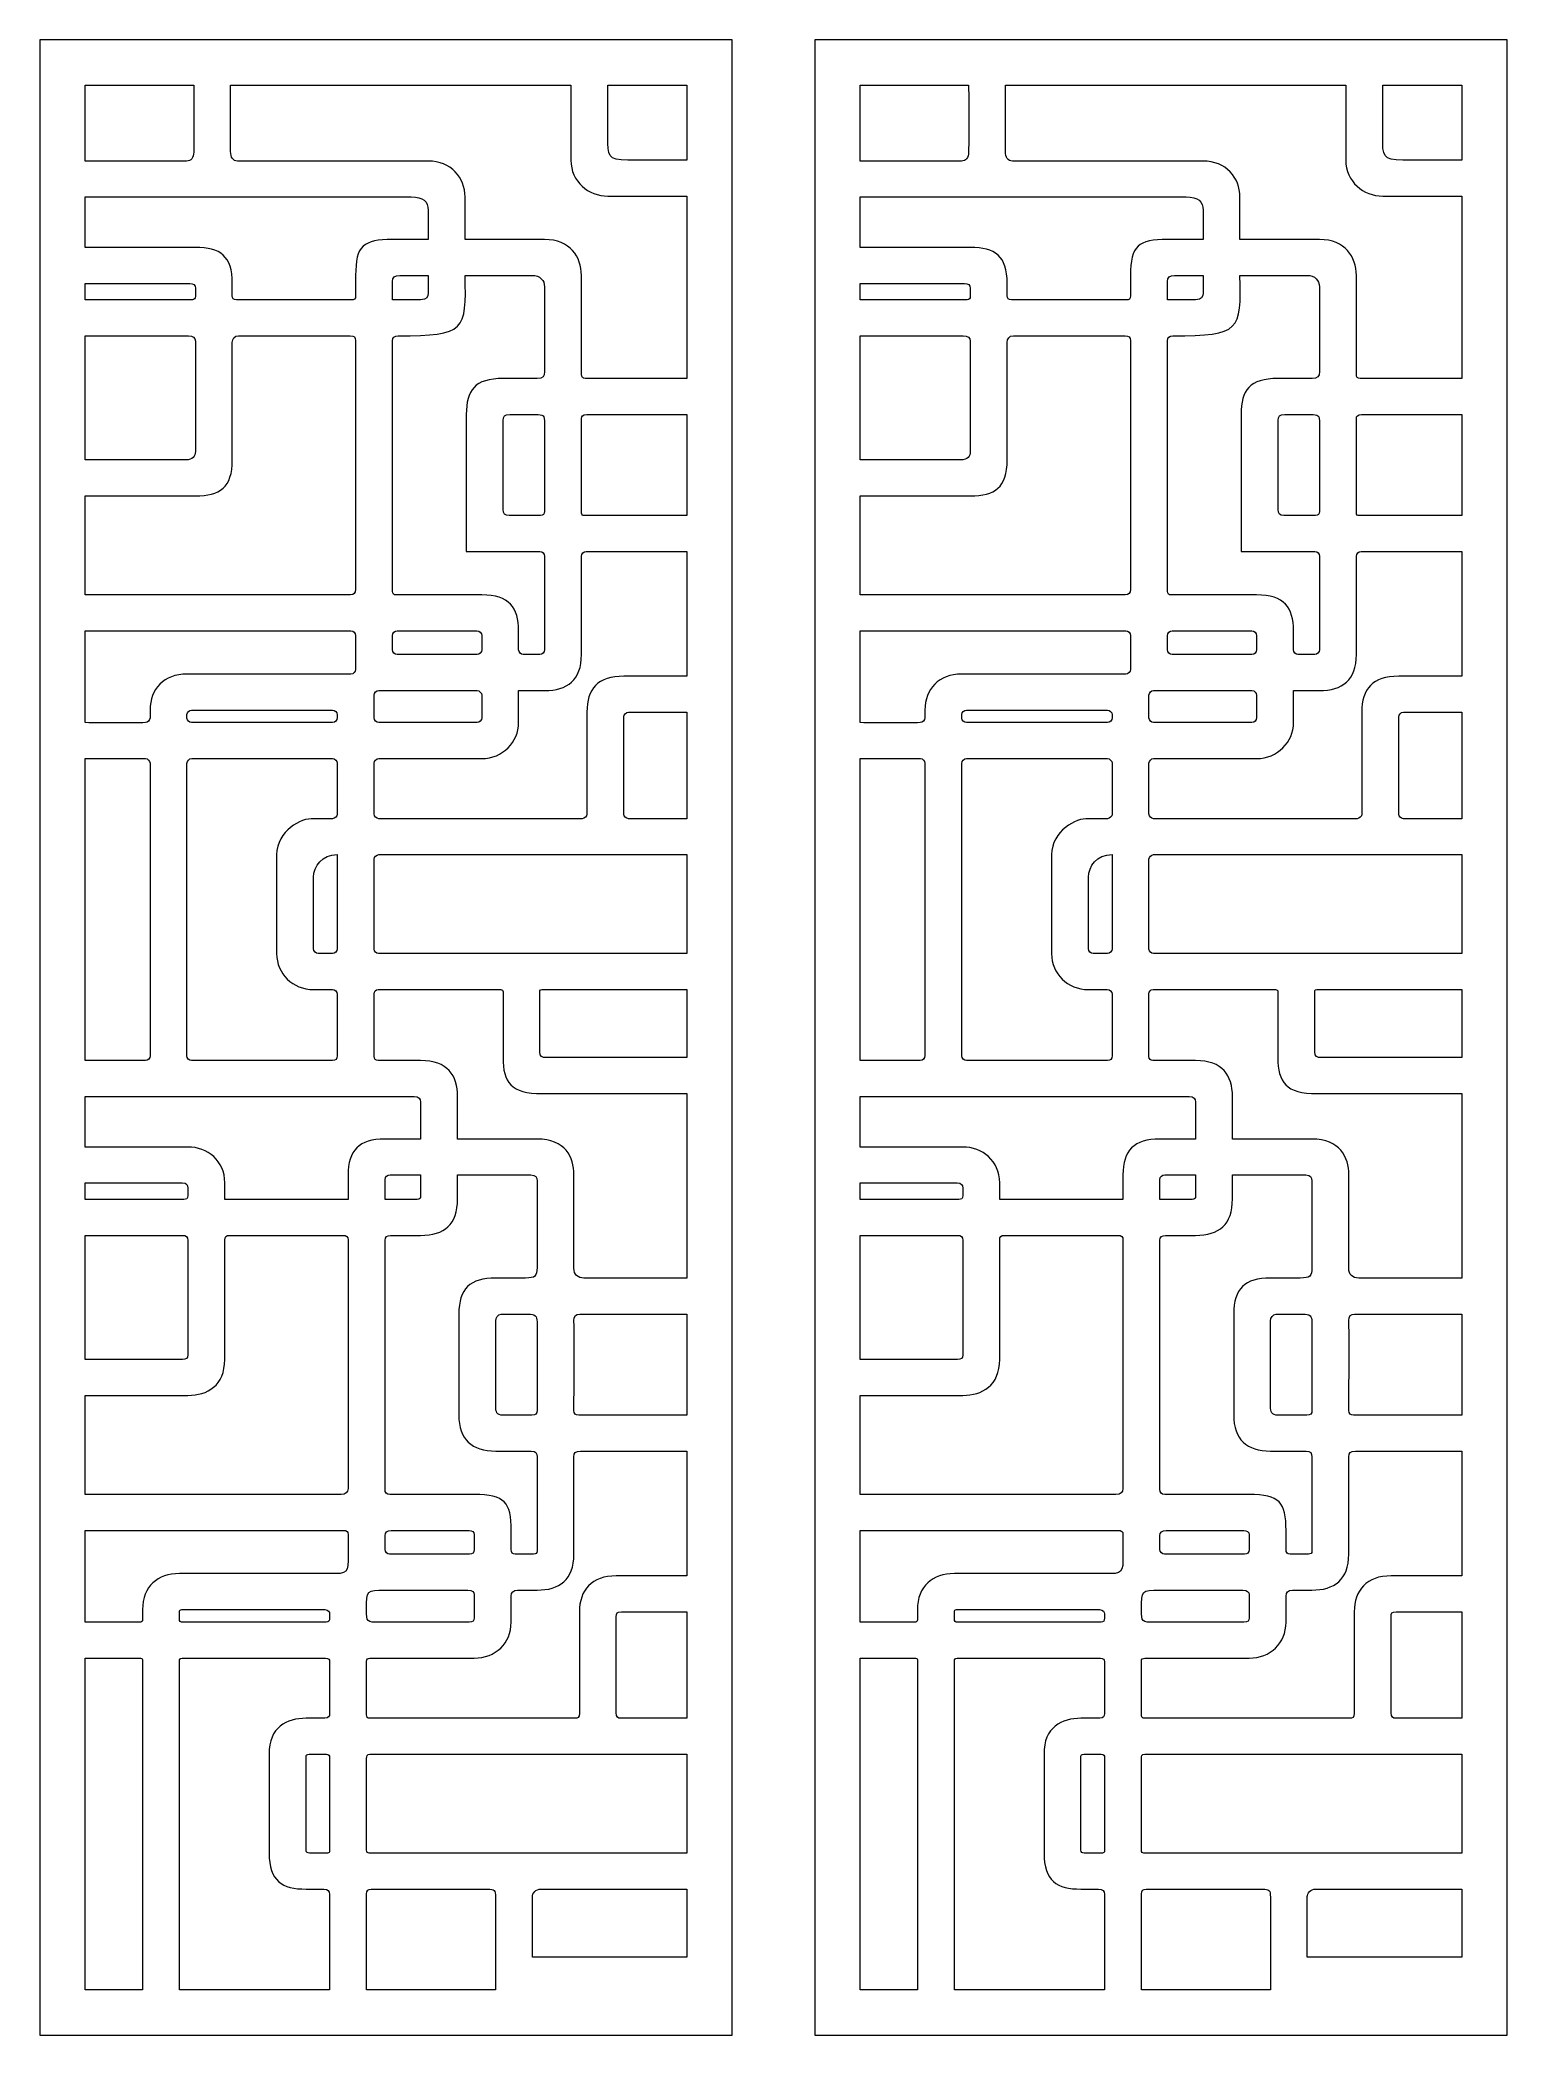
# Model space of a CAD drawing. Header units: centimetres. Extents: x -9.5 to 9.6, y -13.2 to 12.8.
import ezdxf

# ---------------------------------------------------------------- set-up
doc = ezdxf.new("R2010")
doc.units = ezdxf.units.CM
doc.header["$MEASUREMENT"] = 0
doc.layers.add('layer 1', color=7, linetype='Continuous')

msp = doc.modelspace()

# ---------------------------------------------------------------- linework, layer by layer
at = {"layer": 'layer 1', "color": 177, "lineweight": 20}
for points, knots in [([(-9.50589, 12.79005), (-9.50589, 12.79005), (-0.50125, 12.79005), (-0.50125, 12.79005), (-0.50125, 12.79005), (-0.50125, 12.79005), (-0.50125, -13.15187), (-0.50125, -13.15187), (-0.50125, -13.15187), (-0.50125, -13.15187), (-9.50589, -13.15187), (-9.50589, -13.15187), (-9.50589, -13.15187), (-9.50589, -13.15187), (-9.50589, 12.79005), (-9.50589, 12.79005)], [0, 0, 0, 0, 0.2, 0.2, 0.2, 0.2, 0.4, 0.4, 0.4, 0.4, 0.6, 0.6, 0.6, 0.6, 1, 1, 1, 1]), ([(-8.9163, 11.21506), (-8.52478, 11.21433), (-7.91917, 11.21162), (-7.59822, 11.21523), (-7.59822, 11.21523), (-7.54335, 11.21585), (-7.5058, 11.25705), (-7.50507, 11.33094), (-7.50507, 11.33094), (-7.5025, 11.59052), (-7.50384, 11.91149), (-7.50463, 12.20046), (-7.50463, 12.20046), (-7.50463, 12.20046), (-8.9163, 12.20046), (-8.9163, 12.20046), (-8.9163, 12.20046), (-8.9163, 12.20046), (-8.9163, 11.21506), (-8.9163, 11.21506)], [0, 0, 0, 0, 0.16666667, 0.16666667, 0.16666667, 0.16666667, 0.33333333, 0.33333333, 0.33333333, 0.33333333, 0.5, 0.5, 0.5, 0.5, 0.66666667, 0.66666667, 0.66666667, 0.66666667, 1, 1, 1, 1]), ([(-7.02504, 12.20046), (-7.02504, 12.20046), (-7.02504, 11.33984), (-7.02504, 11.33984), (-7.02504, 11.33984), (-7.02504, 11.26417), (-6.99281, 11.21523), (-6.93558, 11.21523), (-6.93558, 11.21523), (-6.10896, 11.21523), (-5.28234, 11.21523), (-4.45571, 11.21523), (-4.45571, 11.21523), (-4.15889, 11.21494), (-3.97568, 10.99847), (-3.97568, 10.74798), (-3.97568, 10.74798), (-3.97568, 10.56364), (-3.97568, 10.37929), (-3.97568, 10.19495), (-3.97568, 10.19495), (-3.63121, 10.19495), (-3.28674, 10.19495), (-2.94226, 10.19495), (-2.94226, 10.19495), (-2.60914, 10.19495), (-2.46223, 9.96698), (-2.46223, 9.7277), (-2.46223, 9.7277), (-2.46223, 9.29832), (-2.46223, 8.86894), (-2.46223, 8.43956), (-2.46223, 8.43956), (-2.46223, 8.40311), (-2.44392, 8.3872), (-2.41431, 8.3872), (-2.41431, 8.3872), (-2.41431, 8.3872), (-1.09084, 8.3872), (-1.09084, 8.3872), (-1.09084, 8.3872), (-1.09084, 8.3872), (-1.09084, 10.75934), (-1.09084, 10.75934), (-1.09084, 10.75934), (-1.09084, 10.75934), (-2.11937, 10.75934), (-2.11937, 10.75934), (-2.11937, 10.75934), (-2.37013, 10.75934), (-2.5994, 10.94726), (-2.5994, 11.22659), (-2.5994, 11.22659), (-2.5994, 11.22659), (-2.5994, 12.20046), (-2.5994, 12.20046), (-2.5994, 12.20046), (-2.5994, 12.20046), (-7.02504, 12.20046), (-7.02504, 12.20046)], [0, 0, 0, 0, 0.0625, 0.0625, 0.0625, 0.0625, 0.125, 0.125, 0.125, 0.125, 0.1875, 0.1875, 0.1875, 0.1875, 0.25, 0.25, 0.25, 0.25, 0.3125, 0.3125, 0.3125, 0.3125, 0.375, 0.375, 0.375, 0.375, 0.4375, 0.4375, 0.4375, 0.4375, 0.5, 0.5, 0.5, 0.5, 0.5625, 0.5625, 0.5625, 0.5625, 0.625, 0.625, 0.625, 0.625, 0.6875, 0.6875, 0.6875, 0.6875, 0.75, 0.75, 0.75, 0.75, 0.8125, 0.8125, 0.8125, 0.8125, 0.875, 0.875, 0.875, 0.875, 1, 1, 1, 1]), ([(-1.85819, 11.22659), (-1.85819, 11.22659), (-1.09084, 11.22659), (-1.09084, 11.22659), (-1.09084, 11.22659), (-1.09084, 11.22659), (-1.09084, 12.20046), (-1.09084, 12.20046), (-1.09084, 12.20046), (-1.09084, 12.20046), (-2.11937, 12.20046), (-2.11937, 12.20046), (-2.11937, 12.20046), (-2.11937, 12.20046), (-2.11937, 11.52231), (-2.11937, 11.52231), (-2.11937, 11.52231), (-2.11937, 11.28664), (-2.12267, 11.22659), (-1.85819, 11.22659)], [0, 0, 0, 0, 0.16666667, 0.16666667, 0.16666667, 0.16666667, 0.33333333, 0.33333333, 0.33333333, 0.33333333, 0.5, 0.5, 0.5, 0.5, 0.66666667, 0.66666667, 0.66666667, 0.66666667, 1, 1, 1, 1]), ([(-8.9163, 10.0917), (-8.9163, 10.0917), (-7.48324, 10.0917), (-7.48324, 10.0917), (-7.48324, 10.0917), (-7.16006, 10.0917), (-7.00321, 9.98068), (-7.00321, 9.62446), (-7.00321, 9.62446), (-7.00321, 9.57083), (-7.00321, 9.5172), (-7.00321, 9.46357), (-7.00321, 9.46357), (-7.00321, 9.42464), (-6.98705, 9.40994), (-6.94708, 9.40994), (-6.94708, 9.40994), (-6.45131, 9.40994), (-5.95554, 9.40994), (-5.45977, 9.40994), (-5.45977, 9.40994), (-5.41424, 9.40994), (-5.39931, 9.42227), (-5.39931, 9.46207), (-5.39931, 9.46207), (-5.39931, 9.55062), (-5.39931, 9.63916), (-5.39931, 9.7277), (-5.39931, 9.7277), (-5.39931, 10.11441), (-5.29848, 10.19495), (-4.91929, 10.19495), (-4.91929, 10.19495), (-4.76476, 10.19495), (-4.61024, 10.19495), (-4.45571, 10.19495), (-4.45571, 10.19495), (-4.45571, 10.32168), (-4.45571, 10.44842), (-4.45571, 10.57516), (-4.45571, 10.57516), (-4.45571, 10.68889), (-4.5188, 10.74798), (-4.67651, 10.74798), (-4.67651, 10.74798), (-4.67651, 10.74798), (-8.9163, 10.74798), (-8.9163, 10.74798), (-8.9163, 10.74798), (-8.9163, 10.74798), (-8.9163, 10.0917), (-8.9163, 10.0917)], [0, 0, 0, 0, 0.07142857, 0.07142857, 0.07142857, 0.07142857, 0.14285714, 0.14285714, 0.14285714, 0.14285714, 0.21428571, 0.21428571, 0.21428571, 0.21428571, 0.28571429, 0.28571429, 0.28571429, 0.28571429, 0.35714286, 0.35714286, 0.35714286, 0.35714286, 0.42857143, 0.42857143, 0.42857143, 0.42857143, 0.5, 0.5, 0.5, 0.5, 0.57142857, 0.57142857, 0.57142857, 0.57142857, 0.64285714, 0.64285714, 0.64285714, 0.64285714, 0.71428571, 0.71428571, 0.71428571, 0.71428571, 0.78571429, 0.78571429, 0.78571429, 0.78571429, 0.85714286, 0.85714286, 0.85714286, 0.85714286, 1, 1, 1, 1]), ([(-8.9163, 9.40994), (-8.9163, 9.40994), (-7.5221, 9.40994), (-7.5221, 9.40994), (-7.5221, 9.40994), (-7.5, 9.40994), (-7.48324, 9.42675), (-7.48324, 9.4533), (-7.48324, 9.4533), (-7.48324, 9.49025), (-7.48324, 9.52719), (-7.48324, 9.56413), (-7.48324, 9.56413), (-7.48324, 9.60165), (-7.51198, 9.62446), (-7.55757, 9.62446), (-7.55757, 9.62446), (-7.55757, 9.62446), (-8.9163, 9.62446), (-8.9163, 9.62446), (-8.9163, 9.62446), (-8.9163, 9.62446), (-8.9163, 9.40994), (-8.9163, 9.40994)], [0, 0, 0, 0, 0.14285714, 0.14285714, 0.14285714, 0.14285714, 0.28571429, 0.28571429, 0.28571429, 0.28571429, 0.42857143, 0.42857143, 0.42857143, 0.42857143, 0.57142857, 0.57142857, 0.57142857, 0.57142857, 0.71428571, 0.71428571, 0.71428571, 0.71428571, 1, 1, 1, 1]), ([(-2.94226, 4.85854), (-2.94226, 5.26469), (-2.94226, 5.67084), (-2.94226, 6.07699), (-2.94226, 6.07699), (-2.94226, 6.10771), (-2.96464, 6.13797), (-3.00296, 6.13797), (-3.00296, 6.13797), (-3.16179, 6.13797), (-3.32063, 6.13797), (-3.47946, 6.13797), (-3.47946, 6.13797), (-3.63947, 6.13797), (-3.79948, 6.13797), (-3.95949, 6.13797), (-3.95949, 6.13797), (-3.95949, 6.29372), (-3.95949, 6.44947), (-3.95949, 6.60522), (-3.95949, 6.60522), (-3.95949, 7.04346), (-3.95949, 7.48171), (-3.95949, 7.91996), (-3.95949, 7.91996), (-3.95949, 8.23651), (-3.85276, 8.3872), (-3.47946, 8.3872), (-3.47946, 8.3872), (-3.33257, 8.3872), (-3.18568, 8.3872), (-3.03879, 8.3872), (-3.03879, 8.3872), (-2.96308, 8.3872), (-2.94226, 8.4109), (-2.94226, 8.47722), (-2.94226, 8.47722), (-2.94226, 8.84517), (-2.94226, 9.21313), (-2.94226, 9.58108), (-2.94226, 9.58108), (-2.94226, 9.6635), (-3.00111, 9.7277), (-3.10373, 9.7277), (-3.10373, 9.7277), (-3.39439, 9.7277), (-3.68503, 9.7277), (-3.97568, 9.7277), (-3.97568, 9.7277), (-3.95965, 9.00789), (-3.96723, 8.94548), (-4.84704, 8.9428), (-4.84704, 8.9428), (-4.89493, 8.94265), (-4.91929, 8.91935), (-4.91929, 8.87944), (-4.91929, 8.87944), (-4.91929, 7.7917), (-4.91929, 6.70397), (-4.91929, 5.61625), (-4.91929, 5.61625), (-4.91929, 5.59035), (-4.89904, 5.57389), (-4.87645, 5.57389), (-4.87645, 5.57389), (-4.50391, 5.57389), (-4.13138, 5.57389), (-3.75885, 5.57389), (-3.75885, 5.57389), (-3.40024, 5.57389), (-3.27882, 5.40703), (-3.27882, 5.10665), (-3.27882, 5.10665), (-3.27882, 5.02456), (-3.27882, 4.94246), (-3.27882, 4.86037), (-3.27882, 4.86037), (-3.27882, 4.82797), (-3.24844, 4.79759), (-3.22098, 4.79759), (-3.22098, 4.79759), (-3.14839, 4.79759), (-3.07581, 4.79759), (-3.00323, 4.79759), (-3.00323, 4.79759), (-2.97264, 4.79759), (-2.94226, 4.82797), (-2.94226, 4.85854)], [0, 0, 0, 0, 0.04347826, 0.04347826, 0.04347826, 0.04347826, 0.08695652, 0.08695652, 0.08695652, 0.08695652, 0.13043478, 0.13043478, 0.13043478, 0.13043478, 0.17391304, 0.17391304, 0.17391304, 0.17391304, 0.2173913, 0.2173913, 0.2173913, 0.2173913, 0.26086957, 0.26086957, 0.26086957, 0.26086957, 0.30434783, 0.30434783, 0.30434783, 0.30434783, 0.34782609, 0.34782609, 0.34782609, 0.34782609, 0.39130435, 0.39130435, 0.39130435, 0.39130435, 0.43478261, 0.43478261, 0.43478261, 0.43478261, 0.47826087, 0.47826087, 0.47826087, 0.47826087, 0.52173913, 0.52173913, 0.52173913, 0.52173913, 0.56521739, 0.56521739, 0.56521739, 0.56521739, 0.60869565, 0.60869565, 0.60869565, 0.60869565, 0.65217391, 0.65217391, 0.65217391, 0.65217391, 0.69565217, 0.69565217, 0.69565217, 0.69565217, 0.73913043, 0.73913043, 0.73913043, 0.73913043, 0.7826087, 0.7826087, 0.7826087, 0.7826087, 0.82608696, 0.82608696, 0.82608696, 0.82608696, 0.86956522, 0.86956522, 0.86956522, 0.86956522, 0.91304348, 0.91304348, 0.91304348, 0.91304348, 1, 1, 1, 1]), ([(-4.91929, 9.40994), (-4.79736, 9.40994), (-4.67543, 9.40994), (-4.5535, 9.40994), (-4.5535, 9.40994), (-4.47277, 9.40994), (-4.45571, 9.45657), (-4.45571, 9.49683), (-4.45571, 9.49683), (-4.45571, 9.57379), (-4.45571, 9.65074), (-4.45571, 9.7277), (-4.45571, 9.7277), (-4.57885, 9.7277), (-4.70199, 9.7277), (-4.82512, 9.7277), (-4.82512, 9.7277), (-4.89225, 9.7277), (-4.91929, 9.70223), (-4.91929, 9.64826), (-4.91929, 9.64826), (-4.91929, 9.56882), (-4.91929, 9.48938), (-4.91929, 9.40994)], [0, 0, 0, 0, 0.14285714, 0.14285714, 0.14285714, 0.14285714, 0.28571429, 0.28571429, 0.28571429, 0.28571429, 0.42857143, 0.42857143, 0.42857143, 0.42857143, 0.57142857, 0.57142857, 0.57142857, 0.57142857, 0.71428571, 0.71428571, 0.71428571, 0.71428571, 1, 1, 1, 1]), ([(-8.9163, 5.57389), (-8.9163, 5.57389), (-5.46704, 5.57389), (-5.46704, 5.57389), (-5.46704, 5.57389), (-5.42284, 5.57389), (-5.39931, 5.60024), (-5.39931, 5.64523), (-5.39931, 5.64523), (-5.39931, 6.72346), (-5.39931, 7.80169), (-5.39931, 8.87992), (-5.39931, 8.87992), (-5.39931, 8.92594), (-5.41906, 8.9427), (-5.47065, 8.9427), (-5.47065, 8.9427), (-5.95418, 8.9427), (-6.4377, 8.9427), (-6.92123, 8.9427), (-6.92123, 8.9427), (-6.9788, 8.9427), (-7.00321, 8.90655), (-7.00321, 8.85448), (-7.00321, 8.85448), (-7.00321, 8.34616), (-7.00321, 7.83785), (-7.00321, 7.32954), (-7.00321, 7.32954), (-7.00321, 6.96895), (-7.16451, 6.86229), (-7.48324, 6.86229), (-7.48324, 6.86229), (-7.48324, 6.86229), (-8.9163, 6.86229), (-8.9163, 6.86229), (-8.9163, 6.86229), (-8.9163, 6.86229), (-8.9163, 5.57389), (-8.9163, 5.57389)], [0, 0, 0, 0, 0.09090909, 0.09090909, 0.09090909, 0.09090909, 0.18181818, 0.18181818, 0.18181818, 0.18181818, 0.27272727, 0.27272727, 0.27272727, 0.27272727, 0.36363636, 0.36363636, 0.36363636, 0.36363636, 0.45454545, 0.45454545, 0.45454545, 0.45454545, 0.54545455, 0.54545455, 0.54545455, 0.54545455, 0.63636364, 0.63636364, 0.63636364, 0.63636364, 0.72727273, 0.72727273, 0.72727273, 0.72727273, 0.81818182, 0.81818182, 0.81818182, 0.81818182, 1, 1, 1, 1]), ([(-8.9163, 7.32954), (-8.9163, 7.32954), (-7.60944, 7.32954), (-7.60944, 7.32954), (-7.60944, 7.32954), (-7.51948, 7.32954), (-7.48324, 7.37752), (-7.48324, 7.43793), (-7.48324, 7.43793), (-7.48324, 7.91566), (-7.48324, 8.3934), (-7.48324, 8.87113), (-7.48324, 8.87113), (-7.48324, 8.91702), (-7.51434, 8.9427), (-7.57514, 8.9427), (-7.57514, 8.9427), (-7.57514, 8.9427), (-8.9163, 8.9427), (-8.9163, 8.9427), (-8.9163, 8.9427), (-8.9163, 8.9427), (-8.9163, 7.32954), (-8.9163, 7.32954)], [0, 0, 0, 0, 0.14285714, 0.14285714, 0.14285714, 0.14285714, 0.28571429, 0.28571429, 0.28571429, 0.28571429, 0.42857143, 0.42857143, 0.42857143, 0.42857143, 0.57142857, 0.57142857, 0.57142857, 0.57142857, 0.71428571, 0.71428571, 0.71428571, 0.71428571, 1, 1, 1, 1]), ([(-3.40392, 6.60522), (-3.26686, 6.60522), (-3.12981, 6.60522), (-2.99275, 6.60522), (-2.99275, 6.60522), (-2.96238, 6.60522), (-2.94226, 6.62383), (-2.94226, 6.65799), (-2.94226, 6.65799), (-2.94226, 7.03961), (-2.94226, 7.42124), (-2.94226, 7.80286), (-2.94226, 7.80286), (-2.94226, 7.91164), (-2.95507, 7.92032), (-3.05977, 7.91996), (-3.05977, 7.91996), (-3.17125, 7.91956), (-3.28274, 7.9199), (-3.39421, 7.91991), (-3.39421, 7.91991), (-3.46172, 7.91991), (-3.47946, 7.89751), (-3.47946, 7.84224), (-3.47946, 7.84224), (-3.47946, 7.45567), (-3.47946, 7.0691), (-3.47946, 6.68253), (-3.47946, 6.68253), (-3.47946, 6.62943), (-3.45931, 6.60522), (-3.40392, 6.60522)], [0, 0, 0, 0, 0.11111111, 0.11111111, 0.11111111, 0.11111111, 0.22222222, 0.22222222, 0.22222222, 0.22222222, 0.33333333, 0.33333333, 0.33333333, 0.33333333, 0.44444444, 0.44444444, 0.44444444, 0.44444444, 0.55555556, 0.55555556, 0.55555556, 0.55555556, 0.66666667, 0.66666667, 0.66666667, 0.66666667, 0.77777778, 0.77777778, 0.77777778, 0.77777778, 1, 1, 1, 1]), ([(-1.09084, 7.91996), (-1.09084, 7.91996), (-2.39429, 7.91996), (-2.39429, 7.91996), (-2.39429, 7.91996), (-2.44404, 7.91996), (-2.46223, 7.89527), (-2.46223, 7.8686), (-2.46223, 7.8686), (-2.46223, 7.45804), (-2.46223, 7.04748), (-2.46223, 6.63691), (-2.46223, 6.63691), (-2.46223, 6.61387), (-2.44221, 6.60522), (-2.42603, 6.60522), (-2.42603, 6.60522), (-2.42603, 6.60522), (-1.09084, 6.60522), (-1.09084, 6.60522), (-1.09084, 6.60522), (-1.09084, 6.60522), (-1.09084, 7.91996), (-1.09084, 7.91996)], [0, 0, 0, 0, 0.14285714, 0.14285714, 0.14285714, 0.14285714, 0.28571429, 0.28571429, 0.28571429, 0.28571429, 0.42857143, 0.42857143, 0.42857143, 0.42857143, 0.57142857, 0.57142857, 0.57142857, 0.57142857, 0.71428571, 0.71428571, 0.71428571, 0.71428571, 1, 1, 1, 1]), ([(-1.09084, 6.13797), (-1.09084, 6.13797), (-2.40138, 6.13797), (-2.40138, 6.13797), (-2.40138, 6.13797), (-2.43186, 6.13797), (-2.46223, 6.1076), (-2.46223, 6.07735), (-2.46223, 6.07735), (-2.46223, 5.65077), (-2.46223, 5.22418), (-2.46223, 4.79759), (-2.46223, 4.79759), (-2.46223, 4.46641), (-2.64407, 4.33035), (-2.94226, 4.33035), (-2.94226, 4.33035), (-3.05445, 4.33035), (-3.16663, 4.33035), (-3.27882, 4.33035), (-3.27882, 4.33035), (-3.27882, 4.19124), (-3.27882, 4.05213), (-3.27882, 3.91301), (-3.27882, 3.91301), (-3.27882, 3.66122), (-3.48726, 3.44577), (-3.75885, 3.44577), (-3.75885, 3.44577), (-4.20543, 3.44577), (-4.65201, 3.44577), (-5.09858, 3.44577), (-5.09858, 3.44577), (-5.12878, 3.44577), (-5.15916, 3.41539), (-5.15916, 3.38467), (-5.15916, 3.38467), (-5.15916, 3.16502), (-5.15916, 2.94536), (-5.15916, 2.7257), (-5.15916, 2.7257), (-5.15916, 2.69412), (-5.12878, 2.66375), (-5.09967, 2.66375), (-5.09967, 2.66375), (-4.21722, 2.66375), (-3.33477, 2.66375), (-2.45232, 2.66375), (-2.45232, 2.66375), (-2.42184, 2.66375), (-2.39147, 2.69412), (-2.39147, 2.72359), (-2.39147, 2.72359), (-2.39147, 3.16524), (-2.39147, 3.6069), (-2.39147, 4.04855), (-2.39147, 4.04855), (-2.39147, 4.35318), (-2.25087, 4.5158), (-1.91144, 4.5158), (-1.91144, 4.5158), (-1.91144, 4.5158), (-1.09084, 4.5158), (-1.09084, 4.5158), (-1.09084, 4.5158), (-1.09084, 4.5158), (-1.09084, 6.13797), (-1.09084, 6.13797)], [0, 0, 0, 0, 0.05555556, 0.05555556, 0.05555556, 0.05555556, 0.11111111, 0.11111111, 0.11111111, 0.11111111, 0.16666667, 0.16666667, 0.16666667, 0.16666667, 0.22222222, 0.22222222, 0.22222222, 0.22222222, 0.27777778, 0.27777778, 0.27777778, 0.27777778, 0.33333333, 0.33333333, 0.33333333, 0.33333333, 0.38888889, 0.38888889, 0.38888889, 0.38888889, 0.44444444, 0.44444444, 0.44444444, 0.44444444, 0.5, 0.5, 0.5, 0.5, 0.55555556, 0.55555556, 0.55555556, 0.55555556, 0.61111111, 0.61111111, 0.61111111, 0.61111111, 0.66666667, 0.66666667, 0.66666667, 0.66666667, 0.72222222, 0.72222222, 0.72222222, 0.72222222, 0.77777778, 0.77777778, 0.77777778, 0.77777778, 0.83333333, 0.83333333, 0.83333333, 0.83333333, 0.88888889, 0.88888889, 0.88888889, 0.88888889, 1, 1, 1, 1]), ([(-8.9163, 3.91268), (-8.67036, 3.91225), (-8.30648, 3.91168), (-8.13379, 3.91281), (-8.13379, 3.91281), (-8.10336, 3.91301), (-8.07298, 3.94339), (-8.07298, 3.97454), (-8.07298, 3.97454), (-8.07298, 4.00871), (-8.07298, 4.04289), (-8.07298, 4.07707), (-8.07298, 4.07707), (-8.07298, 4.34926), (-7.89416, 4.54432), (-7.59295, 4.54432), (-7.59295, 4.54432), (-6.9417, 4.54432), (-6.29044, 4.54432), (-5.63919, 4.54432), (-5.63919, 4.54432), (-5.57939, 4.54432), (-5.51958, 4.54432), (-5.45977, 4.54432), (-5.45977, 4.54432), (-5.42969, 4.54432), (-5.39931, 4.5747), (-5.39931, 4.6053), (-5.39931, 4.6053), (-5.39931, 4.6694), (-5.39931, 4.7335), (-5.39931, 4.79759), (-5.39931, 4.79759), (-5.39931, 4.8803), (-5.39931, 4.96301), (-5.39931, 5.04572), (-5.39931, 5.04572), (-5.39931, 5.07627), (-5.42969, 5.10665), (-5.45985, 5.10665), (-5.45985, 5.10665), (-5.45985, 5.10665), (-8.9163, 5.10665), (-8.9163, 5.10665), (-8.9163, 5.10665), (-8.9163, 5.10665), (-8.9163, 3.91268), (-8.9163, 3.91268)], [0, 0, 0, 0, 0.07692308, 0.07692308, 0.07692308, 0.07692308, 0.15384615, 0.15384615, 0.15384615, 0.15384615, 0.23076923, 0.23076923, 0.23076923, 0.23076923, 0.30769231, 0.30769231, 0.30769231, 0.30769231, 0.38461538, 0.38461538, 0.38461538, 0.38461538, 0.46153846, 0.46153846, 0.46153846, 0.46153846, 0.53846154, 0.53846154, 0.53846154, 0.53846154, 0.61538462, 0.61538462, 0.61538462, 0.61538462, 0.69230769, 0.69230769, 0.69230769, 0.69230769, 0.76923077, 0.76923077, 0.76923077, 0.76923077, 0.84615385, 0.84615385, 0.84615385, 0.84615385, 1, 1, 1, 1]), ([(-4.85914, 4.79759), (-4.51257, 4.79759), (-4.16601, 4.79759), (-3.81944, 4.79759), (-3.81944, 4.79759), (-3.78923, 4.79759), (-3.75885, 4.82797), (-3.75885, 4.85796), (-3.75885, 4.85796), (-3.75885, 4.92013), (-3.75885, 4.9823), (-3.75885, 5.04447), (-3.75885, 5.04447), (-3.75885, 5.07627), (-3.78923, 5.10665), (-3.82231, 5.10665), (-3.82231, 5.10665), (-4.16797, 5.10665), (-4.51363, 5.10665), (-4.8593, 5.10665), (-4.8593, 5.10665), (-4.88891, 5.10665), (-4.91929, 5.07627), (-4.91929, 5.04629), (-4.91929, 5.04629), (-4.91929, 4.98411), (-4.91929, 4.92194), (-4.91929, 4.85977), (-4.91929, 4.85977), (-4.91929, 4.82797), (-4.88891, 4.79759), (-4.85914, 4.79759)], [0, 0, 0, 0, 0.11111111, 0.11111111, 0.11111111, 0.11111111, 0.22222222, 0.22222222, 0.22222222, 0.22222222, 0.33333333, 0.33333333, 0.33333333, 0.33333333, 0.44444444, 0.44444444, 0.44444444, 0.44444444, 0.55555556, 0.55555556, 0.55555556, 0.55555556, 0.66666667, 0.66666667, 0.66666667, 0.66666667, 0.77777778, 0.77777778, 0.77777778, 0.77777778, 1, 1, 1, 1]), ([(-3.82018, 4.33035), (-4.18655, 4.33035), (-4.55292, 4.33035), (-4.91929, 4.33035), (-4.91929, 4.33035), (-4.97926, 4.33035), (-5.03923, 4.33035), (-5.09919, 4.33035), (-5.09919, 4.33035), (-5.12878, 4.33035), (-5.15916, 4.29997), (-5.15916, 4.27099), (-5.15916, 4.27099), (-5.15916, 4.20635), (-5.15916, 4.14171), (-5.15916, 4.07707), (-5.15916, 4.07707), (-5.15916, 4.04289), (-5.15916, 4.00871), (-5.15916, 3.97454), (-5.15916, 3.97454), (-5.15916, 3.94339), (-5.12878, 3.91301), (-5.09855, 3.91301), (-5.09855, 3.91301), (-4.67229, 3.91301), (-4.24603, 3.91301), (-3.81977, 3.91301), (-3.81977, 3.91301), (-3.78923, 3.91301), (-3.75885, 3.94339), (-3.75885, 3.97496), (-3.75885, 3.97496), (-3.75885, 4.07306), (-3.75885, 4.17117), (-3.75885, 4.26927), (-3.75885, 4.26927), (-3.75885, 4.29997), (-3.78923, 4.33035), (-3.82018, 4.33035)], [0, 0, 0, 0, 0.09090909, 0.09090909, 0.09090909, 0.09090909, 0.18181818, 0.18181818, 0.18181818, 0.18181818, 0.27272727, 0.27272727, 0.27272727, 0.27272727, 0.36363636, 0.36363636, 0.36363636, 0.36363636, 0.45454545, 0.45454545, 0.45454545, 0.45454545, 0.54545455, 0.54545455, 0.54545455, 0.54545455, 0.63636364, 0.63636364, 0.63636364, 0.63636364, 0.72727273, 0.72727273, 0.72727273, 0.72727273, 0.81818182, 0.81818182, 0.81818182, 0.81818182, 1, 1, 1, 1]), ([(-5.63919, 3.97404), (-5.63919, 3.98799), (-5.63919, 4.00194), (-5.63919, 4.0159), (-5.63919, 4.0159), (-5.63919, 4.04669), (-5.66957, 4.07707), (-5.70025, 4.07707), (-5.70025, 4.07707), (-6.31083, 4.07707), (-6.92141, 4.07707), (-7.53199, 4.07707), (-7.53199, 4.07707), (-7.56258, 4.07707), (-7.59295, 4.04669), (-7.59295, 4.01683), (-7.59295, 4.01683), (-7.59295, 4.00223), (-7.59295, 3.98763), (-7.59295, 3.97303), (-7.59295, 3.97303), (-7.59295, 3.94339), (-7.56258, 3.91301), (-7.53218, 3.91301), (-7.53218, 3.91301), (-6.92153, 3.91301), (-6.31089, 3.91301), (-5.70025, 3.91301), (-5.70025, 3.91301), (-5.66536, 3.91301), (-5.63919, 3.94387), (-5.63919, 3.97404)], [0, 0, 0, 0, 0.11111111, 0.11111111, 0.11111111, 0.11111111, 0.22222222, 0.22222222, 0.22222222, 0.22222222, 0.33333333, 0.33333333, 0.33333333, 0.33333333, 0.44444444, 0.44444444, 0.44444444, 0.44444444, 0.55555556, 0.55555556, 0.55555556, 0.55555556, 0.66666667, 0.66666667, 0.66666667, 0.66666667, 0.77777778, 0.77777778, 0.77777778, 0.77777778, 1, 1, 1, 1]), ([(-1.09084, 4.04855), (-1.09084, 4.04855), (-1.85074, 4.04855), (-1.85074, 4.04855), (-1.85074, 4.04855), (-1.88106, 4.04855), (-1.91144, 4.01817), (-1.91144, 3.9877), (-1.91144, 3.9877), (-1.91144, 3.56656), (-1.91144, 3.14541), (-1.91144, 2.72427), (-1.91144, 2.72427), (-1.91144, 2.69412), (-1.88106, 2.66375), (-1.85069, 2.66375), (-1.85069, 2.66375), (-1.85069, 2.66375), (-1.09084, 2.66375), (-1.09084, 2.66375), (-1.09084, 2.66375), (-1.09084, 2.66375), (-1.09084, 4.04855), (-1.09084, 4.04855)], [0, 0, 0, 0, 0.14285714, 0.14285714, 0.14285714, 0.14285714, 0.28571429, 0.28571429, 0.28571429, 0.28571429, 0.42857143, 0.42857143, 0.42857143, 0.42857143, 0.57142857, 0.57142857, 0.57142857, 0.57142857, 0.71428571, 0.71428571, 0.71428571, 0.71428571, 1, 1, 1, 1]), ([(-8.9163, -0.48116), (-8.9163, -0.48116), (-8.13349, -0.48116), (-8.13349, -0.48116), (-8.13349, -0.48116), (-8.09915, -0.48116), (-8.07298, -0.45079), (-8.07298, -0.42075), (-8.07298, -0.42075), (-8.07298, 0.84785), (-8.07298, 2.11645), (-8.07298, 3.38505), (-8.07298, 3.38505), (-8.07298, 3.41539), (-8.10336, 3.44577), (-8.13267, 3.44577), (-8.13267, 3.44577), (-8.13267, 3.44577), (-8.9163, 3.44577), (-8.9163, 3.44577), (-8.9163, 3.44577), (-8.9163, 3.44577), (-8.9163, -0.48116), (-8.9163, -0.48116)], [0, 0, 0, 0, 0.14285714, 0.14285714, 0.14285714, 0.14285714, 0.28571429, 0.28571429, 0.28571429, 0.28571429, 0.42857143, 0.42857143, 0.42857143, 0.42857143, 0.57142857, 0.57142857, 0.57142857, 0.57142857, 0.71428571, 0.71428571, 0.71428571, 0.71428571, 1, 1, 1, 1]), ([(-5.63919, -0.42056), (-5.63919, -0.15348), (-5.63919, 0.11361), (-5.63919, 0.3807), (-5.63919, 0.3807), (-5.63919, 0.41264), (-5.66957, 0.44302), (-5.70161, 0.44302), (-5.70161, 0.44302), (-5.78325, 0.44302), (-5.86488, 0.44302), (-5.94651, 0.44302), (-5.94651, 0.44302), (-6.21812, 0.44302), (-6.42653, 0.64563), (-6.42653, 0.91027), (-6.42653, 0.91027), (-6.42653, 1.33901), (-6.42653, 1.76776), (-6.42653, 2.1965), (-6.42653, 2.1965), (-6.42324, 2.50392), (-6.1076, 2.67695), (-5.94651, 2.66375), (-5.94651, 2.66375), (-5.86427, 2.66375), (-5.78202, 2.66375), (-5.69978, 2.66375), (-5.69978, 2.66375), (-5.66957, 2.66375), (-5.63919, 2.69412), (-5.63919, 2.72484), (-5.63919, 2.72484), (-5.63919, 2.94499), (-5.63919, 3.16514), (-5.63919, 3.38529), (-5.63919, 3.38529), (-5.63919, 3.41539), (-5.66957, 3.44577), (-5.70077, 3.44577), (-5.70077, 3.44577), (-6.31109, 3.44577), (-6.92141, 3.44577), (-7.53173, 3.44577), (-7.53173, 3.44577), (-7.56258, 3.44577), (-7.59295, 3.41539), (-7.59295, 3.38216), (-7.59295, 3.38216), (-7.59295, 2.11451), (-7.59295, 0.84686), (-7.59295, -0.4208), (-7.59295, -0.4208), (-7.59295, -0.45079), (-7.56725, -0.48116), (-7.5319, -0.48116), (-7.5319, -0.48116), (-6.92071, -0.48116), (-6.30952, -0.48116), (-5.69834, -0.48116), (-5.69834, -0.48116), (-5.65779, -0.48116), (-5.63919, -0.45931), (-5.63919, -0.42056)], [0, 0, 0, 0, 0.05882353, 0.05882353, 0.05882353, 0.05882353, 0.11764706, 0.11764706, 0.11764706, 0.11764706, 0.17647059, 0.17647059, 0.17647059, 0.17647059, 0.23529412, 0.23529412, 0.23529412, 0.23529412, 0.29411765, 0.29411765, 0.29411765, 0.29411765, 0.35294118, 0.35294118, 0.35294118, 0.35294118, 0.41176471, 0.41176471, 0.41176471, 0.41176471, 0.47058824, 0.47058824, 0.47058824, 0.47058824, 0.52941176, 0.52941176, 0.52941176, 0.52941176, 0.58823529, 0.58823529, 0.58823529, 0.58823529, 0.64705882, 0.64705882, 0.64705882, 0.64705882, 0.70588235, 0.70588235, 0.70588235, 0.70588235, 0.76470588, 0.76470588, 0.76470588, 0.76470588, 0.82352941, 0.82352941, 0.82352941, 0.82352941, 0.88235294, 0.88235294, 0.88235294, 0.88235294, 1, 1, 1, 1]), ([(-5.88483, 0.91027), (-5.82316, 0.91027), (-5.76148, 0.91027), (-5.69981, 0.91027), (-5.69981, 0.91027), (-5.66957, 0.91027), (-5.63919, 0.94064), (-5.63919, 0.97056), (-5.63919, 0.97056), (-5.63919, 1.37921), (-5.63919, 1.78785), (-5.63919, 2.1965), (-5.63919, 2.1965), (-5.83694, 2.1989), (-5.94563, 2.04291), (-5.94651, 1.90509), (-5.94651, 1.90509), (-5.94849, 1.59414), (-5.94673, 1.28332), (-5.94653, 0.97244), (-5.94653, 0.97244), (-5.94651, 0.94064), (-5.91613, 0.91027), (-5.88483, 0.91027)], [0, 0, 0, 0, 0.14285714, 0.14285714, 0.14285714, 0.14285714, 0.28571429, 0.28571429, 0.28571429, 0.28571429, 0.42857143, 0.42857143, 0.42857143, 0.42857143, 0.57142857, 0.57142857, 0.57142857, 0.57142857, 0.71428571, 0.71428571, 0.71428571, 0.71428571, 1, 1, 1, 1]), ([(-1.09084, 2.1965), (-1.09084, 2.1965), (-5.09899, 2.1965), (-5.09899, 2.1965), (-5.09899, 2.1965), (-5.12878, 2.1965), (-5.15916, 2.16612), (-5.15916, 2.1359), (-5.15916, 2.1359), (-5.15916, 1.7465), (-5.15916, 1.35711), (-5.15916, 0.96772), (-5.15916, 0.96772), (-5.15916, 0.94064), (-5.12878, 0.91027), (-5.09995, 0.91027), (-5.09995, 0.91027), (-5.09995, 0.91027), (-1.09084, 0.91027), (-1.09084, 0.91027), (-1.09084, 0.91027), (-1.09084, 0.91027), (-1.09084, 2.1965), (-1.09084, 2.1965)], [0, 0, 0, 0, 0.14285714, 0.14285714, 0.14285714, 0.14285714, 0.28571429, 0.28571429, 0.28571429, 0.28571429, 0.42857143, 0.42857143, 0.42857143, 0.42857143, 0.57142857, 0.57142857, 0.57142857, 0.57142857, 0.71428571, 0.71428571, 0.71428571, 0.71428571, 1, 1, 1, 1]), ([(-1.09084, -0.90946), (-1.09084, -0.90946), (-2.97314, -0.90946), (-2.97314, -0.90946), (-2.97314, -0.90946), (-3.37809, -0.90946), (-3.48242, -0.76374), (-3.48242, -0.44222), (-3.48242, -0.44222), (-3.48242, -0.15762), (-3.48242, 0.12697), (-3.48242, 0.41157), (-3.48242, 0.41157), (-3.48242, 0.42917), (-3.49403, 0.44302), (-3.51266, 0.44302), (-3.51266, 0.44302), (-4.04403, 0.44302), (-4.5754, 0.44302), (-5.10677, 0.44302), (-5.10677, 0.44302), (-5.14111, 0.44302), (-5.15916, 0.41781), (-5.15916, 0.38526), (-5.15916, 0.38526), (-5.15916, 0.1145), (-5.15916, -0.15625), (-5.15916, -0.42701), (-5.15916, -0.42701), (-5.15916, -0.46278), (-5.1398, -0.48116), (-5.10711, -0.48116), (-5.10711, -0.48116), (-4.92258, -0.48116), (-4.73804, -0.48116), (-4.55351, -0.48116), (-4.55351, -0.48116), (-4.20232, -0.48116), (-4.07348, -0.67309), (-4.07348, -0.94841), (-4.07348, -0.94841), (-4.07348, -1.13275), (-4.07348, -1.3171), (-4.07348, -1.50144), (-4.07348, -1.50144), (-3.72901, -1.50144), (-3.38453, -1.50144), (-3.04006, -1.50144), (-3.04006, -1.50144), (-2.6742, -1.50144), (-2.56003, -1.73458), (-2.56003, -1.96869), (-2.56003, -1.96869), (-2.56003, -2.37251), (-2.56003, -2.77632), (-2.56003, -3.18014), (-2.56003, -3.18014), (-2.56003, -3.26301), (-2.51144, -3.30919), (-2.42969, -3.30919), (-2.42969, -3.30919), (-2.42969, -3.30919), (-1.09084, -3.30919), (-1.09084, -3.30919), (-1.09084, -3.30919), (-1.09084, -3.30919), (-1.09084, -0.90946), (-1.09084, -0.90946)], [0, 0, 0, 0, 0.05555556, 0.05555556, 0.05555556, 0.05555556, 0.11111111, 0.11111111, 0.11111111, 0.11111111, 0.16666667, 0.16666667, 0.16666667, 0.16666667, 0.22222222, 0.22222222, 0.22222222, 0.22222222, 0.27777778, 0.27777778, 0.27777778, 0.27777778, 0.33333333, 0.33333333, 0.33333333, 0.33333333, 0.38888889, 0.38888889, 0.38888889, 0.38888889, 0.44444444, 0.44444444, 0.44444444, 0.44444444, 0.5, 0.5, 0.5, 0.5, 0.55555556, 0.55555556, 0.55555556, 0.55555556, 0.61111111, 0.61111111, 0.61111111, 0.61111111, 0.66666667, 0.66666667, 0.66666667, 0.66666667, 0.72222222, 0.72222222, 0.72222222, 0.72222222, 0.77777778, 0.77777778, 0.77777778, 0.77777778, 0.83333333, 0.83333333, 0.83333333, 0.83333333, 0.88888889, 0.88888889, 0.88888889, 0.88888889, 1, 1, 1, 1]), ([(-1.09084, 0.44302), (-1.09084, 0.44302), (-2.97814, 0.44302), (-2.97814, 0.44302), (-2.97814, 0.44302), (-2.99408, 0.44302), (-3.0024, 0.43653), (-3.0024, 0.42399), (-3.0024, 0.42399), (-3.0024, 0.16007), (-3.0024, -0.10386), (-3.0024, -0.36778), (-3.0024, -0.36778), (-3.0024, -0.42748), (-2.97785, -0.44222), (-2.91553, -0.44222), (-2.91553, -0.44222), (-2.91553, -0.44222), (-1.09084, -0.44222), (-1.09084, -0.44222), (-1.09084, -0.44222), (-1.09084, -0.44222), (-1.09084, 0.44302), (-1.09084, 0.44302)], [0, 0, 0, 0, 0.14285714, 0.14285714, 0.14285714, 0.14285714, 0.28571429, 0.28571429, 0.28571429, 0.28571429, 0.42857143, 0.42857143, 0.42857143, 0.42857143, 0.57142857, 0.57142857, 0.57142857, 0.57142857, 0.71428571, 0.71428571, 0.71428571, 0.71428571, 1, 1, 1, 1]), ([(-8.9163, -1.60469), (-8.9163, -1.60469), (-7.58103, -1.60469), (-7.58103, -1.60469), (-7.58103, -1.60469), (-7.32688, -1.60469), (-7.10101, -1.78163), (-7.10101, -2.07193), (-7.10101, -2.07193), (-7.10101, -2.14344), (-7.10101, -2.21494), (-7.10101, -2.28645), (-7.10101, -2.28645), (-6.56637, -2.28645), (-6.03174, -2.28645), (-5.49711, -2.28645), (-5.49711, -2.28645), (-5.49711, -2.18053), (-5.49711, -2.07461), (-5.49711, -1.96869), (-5.49711, -1.96869), (-5.49711, -1.6495), (-5.35651, -1.50144), (-5.01708, -1.50144), (-5.01708, -1.50144), (-4.86256, -1.50144), (-4.70803, -1.50144), (-4.55351, -1.50144), (-4.55351, -1.50144), (-4.55351, -1.34014), (-4.55351, -1.17884), (-4.55351, -1.01754), (-4.55351, -1.01754), (-4.55351, -0.9786), (-4.57772, -0.94841), (-4.63743, -0.94841), (-4.63743, -0.94841), (-4.63743, -0.94841), (-8.9163, -0.94841), (-8.9163, -0.94841), (-8.9163, -0.94841), (-8.9163, -0.94841), (-8.9163, -1.60469), (-8.9163, -1.60469)], [0, 0, 0, 0, 0.08333333, 0.08333333, 0.08333333, 0.08333333, 0.16666667, 0.16666667, 0.16666667, 0.16666667, 0.25, 0.25, 0.25, 0.25, 0.33333333, 0.33333333, 0.33333333, 0.33333333, 0.41666667, 0.41666667, 0.41666667, 0.41666667, 0.5, 0.5, 0.5, 0.5, 0.58333333, 0.58333333, 0.58333333, 0.58333333, 0.66666667, 0.66666667, 0.66666667, 0.66666667, 0.75, 0.75, 0.75, 0.75, 0.83333333, 0.83333333, 0.83333333, 0.83333333, 1, 1, 1, 1]), ([(-8.9163, -2.28645), (-8.9163, -2.28645), (-7.63194, -2.28645), (-7.63194, -2.28645), (-7.63194, -2.28645), (-7.60217, -2.28645), (-7.58103, -2.27791), (-7.58103, -2.23575), (-7.58103, -2.23575), (-7.58103, -2.20349), (-7.58103, -2.17123), (-7.58103, -2.13897), (-7.58103, -2.13897), (-7.58103, -2.0984), (-7.5952, -2.07193), (-7.65462, -2.07193), (-7.65462, -2.07193), (-7.65462, -2.07193), (-8.9163, -2.07193), (-8.9163, -2.07193), (-8.9163, -2.07193), (-8.9163, -2.07193), (-8.9163, -2.28645), (-8.9163, -2.28645)], [0, 0, 0, 0, 0.14285714, 0.14285714, 0.14285714, 0.14285714, 0.28571429, 0.28571429, 0.28571429, 0.28571429, 0.42857143, 0.42857143, 0.42857143, 0.42857143, 0.57142857, 0.57142857, 0.57142857, 0.57142857, 0.71428571, 0.71428571, 0.71428571, 0.71428571, 1, 1, 1, 1]), ([(-3.04006, -6.85675), (-3.04006, -6.44841), (-3.04006, -6.04006), (-3.04006, -5.63172), (-3.04006, -5.63172), (-3.04006, -5.58738), (-3.05574, -5.55842), (-3.1156, -5.55842), (-3.1156, -5.55842), (-3.26949, -5.55842), (-3.42337, -5.55842), (-3.57726, -5.55842), (-3.57726, -5.55842), (-3.89011, -5.55842), (-4.05729, -5.40173), (-4.05729, -5.09117), (-4.05729, -5.09117), (-4.05729, -4.65293), (-4.05729, -4.21468), (-4.05729, -3.77644), (-4.05729, -3.77644), (-4.05729, -3.44636), (-3.91375, -3.30919), (-3.57726, -3.30919), (-3.57726, -3.30919), (-3.44855, -3.30919), (-3.31985, -3.30919), (-3.19115, -3.30919), (-3.19115, -3.30919), (-3.06484, -3.30919), (-3.04006, -3.28303), (-3.04006, -3.17098), (-3.04006, -3.17098), (-3.04006, -2.79582), (-3.04006, -2.42067), (-3.04006, -2.04552), (-3.04006, -2.04552), (-3.04006, -1.99742), (-3.05681, -1.96869), (-3.12079, -1.96869), (-3.12079, -1.96869), (-3.43836, -1.96869), (-3.75592, -1.96869), (-4.07348, -1.96869), (-4.07348, -1.96869), (-4.07348, -2.07422), (-4.07348, -2.17587), (-4.07348, -2.27666), (-4.07348, -2.27666), (-4.07348, -2.61615), (-4.24608, -2.7537), (-4.55351, -2.7537), (-4.55351, -2.7537), (-4.68389, -2.7537), (-4.81427, -2.7537), (-4.94465, -2.7537), (-4.94465, -2.7537), (-4.99025, -2.7537), (-5.01708, -2.77449), (-5.01708, -2.81447), (-5.01708, -2.81447), (-5.01708, -3.8946), (-5.01708, -4.97473), (-5.01708, -6.05486), (-5.01708, -6.05486), (-5.01708, -6.0989), (-4.99602, -6.1225), (-4.95362, -6.1225), (-4.95362, -6.1225), (-4.58796, -6.1225), (-4.22231, -6.1225), (-3.85665, -6.1225), (-3.85665, -6.1225), (-3.45841, -6.1225), (-3.37662, -6.22542), (-3.37662, -6.58974), (-3.37662, -6.58974), (-3.37662, -6.67183), (-3.37662, -6.75393), (-3.37662, -6.83602), (-3.37662, -6.83602), (-3.37662, -6.87926), (-3.35898, -6.8988), (-3.32403, -6.8988), (-3.32403, -6.8988), (-3.24416, -6.8988), (-3.1643, -6.8988), (-3.08443, -6.8988), (-3.08443, -6.8988), (-3.05537, -6.8988), (-3.04006, -6.88572), (-3.04006, -6.85675)], [0, 0, 0, 0, 0.04166667, 0.04166667, 0.04166667, 0.04166667, 0.08333333, 0.08333333, 0.08333333, 0.08333333, 0.125, 0.125, 0.125, 0.125, 0.16666667, 0.16666667, 0.16666667, 0.16666667, 0.20833333, 0.20833333, 0.20833333, 0.20833333, 0.25, 0.25, 0.25, 0.25, 0.29166667, 0.29166667, 0.29166667, 0.29166667, 0.33333333, 0.33333333, 0.33333333, 0.33333333, 0.375, 0.375, 0.375, 0.375, 0.41666667, 0.41666667, 0.41666667, 0.41666667, 0.45833333, 0.45833333, 0.45833333, 0.45833333, 0.5, 0.5, 0.5, 0.5, 0.54166667, 0.54166667, 0.54166667, 0.54166667, 0.58333333, 0.58333333, 0.58333333, 0.58333333, 0.625, 0.625, 0.625, 0.625, 0.66666667, 0.66666667, 0.66666667, 0.66666667, 0.70833333, 0.70833333, 0.70833333, 0.70833333, 0.75, 0.75, 0.75, 0.75, 0.79166667, 0.79166667, 0.79166667, 0.79166667, 0.83333333, 0.83333333, 0.83333333, 0.83333333, 0.875, 0.875, 0.875, 0.875, 0.91666667, 0.91666667, 0.91666667, 0.91666667, 1, 1, 1, 1]), ([(-5.01708, -2.28645), (-4.87705, -2.28645), (-4.73701, -2.28645), (-4.59697, -2.28645), (-4.59697, -2.28645), (-4.56306, -2.28645), (-4.55351, -2.27129), (-4.55351, -2.2517), (-4.55351, -2.2517), (-4.55351, -2.15736), (-4.55351, -2.06302), (-4.55351, -1.96869), (-4.55351, -1.96869), (-4.6863, -1.96869), (-4.8191, -1.96869), (-4.95189, -1.96869), (-4.95189, -1.96869), (-4.98884, -1.96869), (-5.01708, -1.98638), (-5.01708, -2.03323), (-5.01708, -2.03323), (-5.01708, -2.11764), (-5.01708, -2.20205), (-5.01708, -2.28645)], [0, 0, 0, 0, 0.14285714, 0.14285714, 0.14285714, 0.14285714, 0.28571429, 0.28571429, 0.28571429, 0.28571429, 0.42857143, 0.42857143, 0.42857143, 0.42857143, 0.57142857, 0.57142857, 0.57142857, 0.57142857, 0.71428571, 0.71428571, 0.71428571, 0.71428571, 1, 1, 1, 1]), ([(-8.9163, -6.1225), (-8.9163, -6.1225), (-5.58917, -6.1225), (-5.58917, -6.1225), (-5.58917, -6.1225), (-5.52814, -6.1225), (-5.49711, -6.09361), (-5.49711, -6.04492), (-5.49711, -6.04492), (-5.49711, -4.96751), (-5.49711, -3.89008), (-5.49711, -2.81267), (-5.49711, -2.81267), (-5.49711, -2.76765), (-5.51254, -2.7537), (-5.56917, -2.7537), (-5.56917, -2.7537), (-6.05754, -2.7537), (-6.54592, -2.7537), (-7.03429, -2.7537), (-7.03429, -2.7537), (-7.08704, -2.7537), (-7.10101, -2.76761), (-7.10101, -2.81671), (-7.10101, -2.81671), (-7.10101, -3.33343), (-7.10101, -3.85014), (-7.10101, -4.36686), (-7.10101, -4.36686), (-7.10101, -4.70981), (-7.32993, -4.8341), (-7.58103, -4.8341), (-7.58103, -4.8341), (-7.58103, -4.8341), (-8.9163, -4.8341), (-8.9163, -4.8341), (-8.9163, -4.8341), (-8.9163, -4.8341), (-8.9163, -6.1225), (-8.9163, -6.1225)], [0, 0, 0, 0, 0.09090909, 0.09090909, 0.09090909, 0.09090909, 0.18181818, 0.18181818, 0.18181818, 0.18181818, 0.27272727, 0.27272727, 0.27272727, 0.27272727, 0.36363636, 0.36363636, 0.36363636, 0.36363636, 0.45454545, 0.45454545, 0.45454545, 0.45454545, 0.54545455, 0.54545455, 0.54545455, 0.54545455, 0.63636364, 0.63636364, 0.63636364, 0.63636364, 0.72727273, 0.72727273, 0.72727273, 0.72727273, 0.81818182, 0.81818182, 0.81818182, 0.81818182, 1, 1, 1, 1]), ([(-8.9163, -4.36686), (-8.9163, -4.36686), (-7.64987, -4.36686), (-7.64987, -4.36686), (-7.64987, -4.36686), (-7.60238, -4.36686), (-7.58103, -4.35255), (-7.58103, -4.3063), (-7.58103, -4.3063), (-7.58103, -3.80977), (-7.58103, -3.31324), (-7.58103, -2.81671), (-7.58103, -2.81671), (-7.58103, -2.77281), (-7.59988, -2.7537), (-7.65302, -2.7537), (-7.65302, -2.7537), (-7.65302, -2.7537), (-8.9163, -2.7537), (-8.9163, -2.7537), (-8.9163, -2.7537), (-8.9163, -2.7537), (-8.9163, -4.36686), (-8.9163, -4.36686)], [0, 0, 0, 0, 0.14285714, 0.14285714, 0.14285714, 0.14285714, 0.28571429, 0.28571429, 0.28571429, 0.28571429, 0.42857143, 0.42857143, 0.42857143, 0.42857143, 0.57142857, 0.57142857, 0.57142857, 0.57142857, 0.71428571, 0.71428571, 0.71428571, 0.71428571, 1, 1, 1, 1]), ([(-3.48029, -5.09117), (-3.33701, -5.09117), (-3.24473, -5.09117), (-3.10771, -5.09117), (-3.10771, -5.09117), (-3.05374, -5.09117), (-3.04006, -5.07715), (-3.04006, -5.02475), (-3.04006, -5.02475), (-3.04006, -4.63702), (-3.04006, -4.26688), (-3.04006, -3.87915), (-3.04006, -3.87915), (-3.04006, -3.7997), (-3.06587, -3.77644), (-3.15757, -3.77644), (-3.15757, -3.77644), (-3.27342, -3.77644), (-3.38928, -3.77644), (-3.50513, -3.77644), (-3.50513, -3.77644), (-3.55109, -3.77644), (-3.57726, -3.83011), (-3.57726, -3.86393), (-3.57726, -3.86393), (-3.57726, -4.24457), (-3.57726, -4.59505), (-3.57726, -4.97252), (-3.57726, -4.97252), (-3.57726, -5.05186), (-3.56626, -5.09117), (-3.48029, -5.09117)], [0, 0, 0, 0, 0.11111111, 0.11111111, 0.11111111, 0.11111111, 0.22222222, 0.22222222, 0.22222222, 0.22222222, 0.33333333, 0.33333333, 0.33333333, 0.33333333, 0.44444444, 0.44444444, 0.44444444, 0.44444444, 0.55555556, 0.55555556, 0.55555556, 0.55555556, 0.66666667, 0.66666667, 0.66666667, 0.66666667, 0.77777778, 0.77777778, 0.77777778, 0.77777778, 1, 1, 1, 1]), ([(-1.09084, -3.77693), (-1.51237, -3.7783), (-2.13776, -3.78172), (-2.48423, -3.77644), (-2.48423, -3.77644), (-2.53245, -3.7757), (-2.5615, -3.80535), (-2.56003, -3.86067), (-2.56003, -3.86067), (-2.54938, -4.26192), (-2.56003, -4.62816), (-2.56003, -5.02954), (-2.56003, -5.02954), (-2.56003, -5.07619), (-2.53888, -5.09117), (-2.49715, -5.09117), (-2.49715, -5.09117), (-2.49715, -5.09117), (-1.09084, -5.09117), (-1.09084, -5.09117), (-1.09084, -5.09117), (-1.09084, -5.09117), (-1.09084, -3.77693), (-1.09084, -3.77693)], [0, 0, 0, 0, 0.14285714, 0.14285714, 0.14285714, 0.14285714, 0.28571429, 0.28571429, 0.28571429, 0.28571429, 0.42857143, 0.42857143, 0.42857143, 0.42857143, 0.57142857, 0.57142857, 0.57142857, 0.57142857, 0.71428571, 0.71428571, 0.71428571, 0.71428571, 1, 1, 1, 1]), ([(-1.09084, -5.55842), (-1.09084, -5.55842), (-2.47301, -5.55842), (-2.47301, -5.55842), (-2.47301, -5.55842), (-2.54056, -5.55842), (-2.56003, -5.57941), (-2.56003, -5.63501), (-2.56003, -5.63501), (-2.56003, -6.06656), (-2.56003, -6.46725), (-2.56003, -6.8988), (-2.56003, -6.8988), (-2.56003, -7.23586), (-2.7512, -7.36604), (-3.04006, -7.36604), (-3.04006, -7.36604), (-3.1242, -7.36604), (-3.20834, -7.36604), (-3.29248, -7.36604), (-3.29248, -7.36604), (-3.35173, -7.36604), (-3.37662, -7.39544), (-3.37662, -7.44429), (-3.37662, -7.44429), (-3.37662, -7.55732), (-3.37662, -7.67035), (-3.37662, -7.78338), (-3.37662, -7.78338), (-3.37662, -8.05718), (-3.579, -8.25062), (-3.85665, -8.25062), (-3.85665, -8.25062), (-4.30883, -8.25062), (-4.76102, -8.25062), (-5.2132, -8.25062), (-5.2132, -8.25062), (-5.24297, -8.25062), (-5.25696, -8.26424), (-5.25696, -8.29339), (-5.25696, -8.29339), (-5.25696, -8.52441), (-5.25696, -8.75542), (-5.25696, -8.98644), (-5.25696, -8.98644), (-5.25696, -9.01827), (-5.24666, -9.03264), (-5.21466, -9.03264), (-5.21466, -9.03264), (-4.32639, -9.03264), (-3.43811, -9.03264), (-2.54984, -9.03264), (-2.54984, -9.03264), (-2.51097, -9.03264), (-2.48926, -9.02014), (-2.48926, -8.97212), (-2.48926, -8.97212), (-2.48926, -8.53069), (-2.48926, -8.08927), (-2.48926, -7.64784), (-2.48926, -7.64784), (-2.48926, -7.36959), (-2.32796, -7.18059), (-2.00923, -7.18059), (-2.00923, -7.18059), (-2.00923, -7.18059), (-1.09084, -7.18059), (-1.09084, -7.18059), (-1.09084, -7.18059), (-1.09084, -7.18059), (-1.09084, -5.55842), (-1.09084, -5.55842)], [0, 0, 0, 0, 0.05263158, 0.05263158, 0.05263158, 0.05263158, 0.10526316, 0.10526316, 0.10526316, 0.10526316, 0.15789474, 0.15789474, 0.15789474, 0.15789474, 0.21052632, 0.21052632, 0.21052632, 0.21052632, 0.26315789, 0.26315789, 0.26315789, 0.26315789, 0.31578947, 0.31578947, 0.31578947, 0.31578947, 0.36842105, 0.36842105, 0.36842105, 0.36842105, 0.42105263, 0.42105263, 0.42105263, 0.42105263, 0.47368421, 0.47368421, 0.47368421, 0.47368421, 0.52631579, 0.52631579, 0.52631579, 0.52631579, 0.57894737, 0.57894737, 0.57894737, 0.57894737, 0.63157895, 0.63157895, 0.63157895, 0.63157895, 0.68421053, 0.68421053, 0.68421053, 0.68421053, 0.73684211, 0.73684211, 0.73684211, 0.73684211, 0.78947368, 0.78947368, 0.78947368, 0.78947368, 0.84210526, 0.84210526, 0.84210526, 0.84210526, 0.89473684, 0.89473684, 0.89473684, 0.89473684, 1, 1, 1, 1]), ([(-8.9163, -7.78338), (-8.9163, -7.78338), (-8.2097, -7.78338), (-8.2097, -7.78338), (-8.2097, -7.78338), (-8.1824, -7.78338), (-8.17078, -7.7737), (-8.17078, -7.75518), (-8.17078, -7.75518), (-8.17078, -7.70989), (-8.17078, -7.6646), (-8.17078, -7.61932), (-8.17078, -7.61932), (-8.17078, -7.31593), (-7.97492, -7.15207), (-7.69075, -7.15207), (-7.69075, -7.15207), (-7.0395, -7.15207), (-6.38824, -7.15207), (-5.73699, -7.15207), (-5.73699, -7.15207), (-5.49883, -7.15207), (-5.49711, -7.15214), (-5.49711, -6.8988), (-5.49711, -6.8988), (-5.49711, -6.81349), (-5.49711, -6.72817), (-5.49711, -6.64286), (-5.49711, -6.64286), (-5.49711, -6.60513), (-5.50798, -6.58974), (-5.56892, -6.58974), (-5.56892, -6.58974), (-5.56892, -6.58974), (-8.9163, -6.58974), (-8.9163, -6.58974), (-8.9163, -6.58974), (-8.9163, -6.58974), (-8.9163, -7.78338), (-8.9163, -7.78338)], [0, 0, 0, 0, 0.09090909, 0.09090909, 0.09090909, 0.09090909, 0.18181818, 0.18181818, 0.18181818, 0.18181818, 0.27272727, 0.27272727, 0.27272727, 0.27272727, 0.36363636, 0.36363636, 0.36363636, 0.36363636, 0.45454545, 0.45454545, 0.45454545, 0.45454545, 0.54545455, 0.54545455, 0.54545455, 0.54545455, 0.63636364, 0.63636364, 0.63636364, 0.63636364, 0.72727273, 0.72727273, 0.72727273, 0.72727273, 0.81818182, 0.81818182, 0.81818182, 0.81818182, 1, 1, 1, 1]), ([(-4.95899, -6.8988), (-4.61164, -6.8988), (-4.26428, -6.8988), (-3.91693, -6.8988), (-3.91693, -6.8988), (-3.87939, -6.8988), (-3.85665, -6.87892), (-3.85665, -6.84085), (-3.85665, -6.84085), (-3.85665, -6.77546), (-3.85665, -6.71006), (-3.85665, -6.64467), (-3.85665, -6.64467), (-3.85665, -6.61059), (-3.88603, -6.58974), (-3.92407, -6.58974), (-3.92407, -6.58974), (-4.26121, -6.58974), (-4.59835, -6.58974), (-4.93549, -6.58974), (-4.93549, -6.58974), (-4.99088, -6.58974), (-5.01708, -6.61401), (-5.01708, -6.65735), (-5.01708, -6.65735), (-5.01708, -6.71771), (-5.01708, -6.77807), (-5.01708, -6.83843), (-5.01708, -6.83843), (-5.01708, -6.8669), (-4.98594, -6.8988), (-4.95899, -6.8988)], [0, 0, 0, 0, 0.11111111, 0.11111111, 0.11111111, 0.11111111, 0.22222222, 0.22222222, 0.22222222, 0.22222222, 0.33333333, 0.33333333, 0.33333333, 0.33333333, 0.44444444, 0.44444444, 0.44444444, 0.44444444, 0.55555556, 0.55555556, 0.55555556, 0.55555556, 0.66666667, 0.66666667, 0.66666667, 0.66666667, 0.77777778, 0.77777778, 0.77777778, 0.77777778, 1, 1, 1, 1]), ([(-3.93824, -7.36604), (-4.29785, -7.36604), (-4.65747, -7.36604), (-5.01708, -7.36604), (-5.01708, -7.36604), (-5.25745, -7.36604), (-5.25696, -7.36597), (-5.25696, -7.61932), (-5.25696, -7.61932), (-5.25696, -7.78365), (-5.25468, -7.78338), (-5.08192, -7.78338), (-5.08192, -7.78338), (-4.69583, -7.78338), (-4.30974, -7.78338), (-3.92365, -7.78338), (-3.92365, -7.78338), (-3.87272, -7.78338), (-3.85665, -7.76659), (-3.85665, -7.72734), (-3.85665, -7.72734), (-3.85665, -7.62647), (-3.85665, -7.5256), (-3.85665, -7.42473), (-3.85665, -7.42473), (-3.85665, -7.39383), (-3.88079, -7.36604), (-3.93824, -7.36604)], [0, 0, 0, 0, 0.125, 0.125, 0.125, 0.125, 0.25, 0.25, 0.25, 0.25, 0.375, 0.375, 0.375, 0.375, 0.5, 0.5, 0.5, 0.5, 0.625, 0.625, 0.625, 0.625, 0.75, 0.75, 0.75, 0.75, 1, 1, 1, 1]), ([(-5.73699, -7.73089), (-5.73699, -7.70955), (-5.73699, -7.70104), (-5.73699, -7.67647), (-5.73699, -7.67647), (-5.73699, -7.65123), (-5.75408, -7.61932), (-5.80122, -7.61932), (-5.80122, -7.61932), (-6.42122, -7.61932), (-7.04122, -7.61932), (-7.66123, -7.61932), (-7.66123, -7.61932), (-7.68008, -7.61932), (-7.69075, -7.63271), (-7.69075, -7.64796), (-7.69075, -7.64796), (-7.69075, -7.67797), (-7.69075, -7.71108), (-7.69075, -7.738), (-7.69075, -7.738), (-7.69075, -7.7729), (-7.68009, -7.78338), (-7.64162, -7.78338), (-7.64162, -7.78338), (-7.01919, -7.78338), (-6.40537, -7.78338), (-5.78248, -7.78338), (-5.78248, -7.78338), (-5.75239, -7.78338), (-5.73699, -7.76237), (-5.73699, -7.73089)], [0, 0, 0, 0, 0.11111111, 0.11111111, 0.11111111, 0.11111111, 0.22222222, 0.22222222, 0.22222222, 0.22222222, 0.33333333, 0.33333333, 0.33333333, 0.33333333, 0.44444444, 0.44444444, 0.44444444, 0.44444444, 0.55555556, 0.55555556, 0.55555556, 0.55555556, 0.66666667, 0.66666667, 0.66666667, 0.66666667, 0.77777778, 0.77777778, 0.77777778, 0.77777778, 1, 1, 1, 1]), ([(-1.09084, -7.64784), (-1.09084, -7.64784), (-1.94246, -7.64784), (-1.94246, -7.64784), (-1.94246, -7.64784), (-2.00356, -7.64784), (-2.00923, -7.66757), (-2.00923, -7.71275), (-2.00923, -7.71275), (-2.00923, -8.12865), (-2.00923, -8.54456), (-2.00923, -8.96046), (-2.00923, -8.96046), (-2.00923, -9.01425), (-1.98809, -9.03264), (-1.94876, -9.03264), (-1.94876, -9.03264), (-1.94876, -9.03264), (-1.09084, -9.03264), (-1.09084, -9.03264), (-1.09084, -9.03264), (-1.09084, -9.03264), (-1.09084, -7.64784), (-1.09084, -7.64784)], [0, 0, 0, 0, 0.14285714, 0.14285714, 0.14285714, 0.14285714, 0.28571429, 0.28571429, 0.28571429, 0.28571429, 0.42857143, 0.42857143, 0.42857143, 0.42857143, 0.57142857, 0.57142857, 0.57142857, 0.57142857, 0.71428571, 0.71428571, 0.71428571, 0.71428571, 1, 1, 1, 1]), ([(-8.17078, -12.56228), (-8.17078, -12.56228), (-8.17078, -8.27579), (-8.17078, -8.27579), (-8.17078, -8.27579), (-8.17078, -8.26574), (-8.17636, -8.25062), (-8.19722, -8.25062), (-8.19722, -8.25062), (-8.19722, -8.25062), (-8.9163, -8.25062), (-8.9163, -8.25062), (-8.9163, -8.25062), (-8.9163, -8.25062), (-8.9163, -12.56228), (-8.9163, -12.56228), (-8.9163, -12.56228), (-8.9163, -12.56228), (-8.17078, -12.56228), (-8.17078, -12.56228)], [0, 0, 0, 0, 0.16666667, 0.16666667, 0.16666667, 0.16666667, 0.33333333, 0.33333333, 0.33333333, 0.33333333, 0.5, 0.5, 0.5, 0.5, 0.66666667, 0.66666667, 0.66666667, 0.66666667, 1, 1, 1, 1]), ([(-5.73699, -12.56228), (-5.73699, -12.56228), (-5.73699, -11.32126), (-5.73699, -11.32126), (-5.73699, -11.32126), (-5.73699, -11.27556), (-5.76028, -11.25337), (-5.81382, -11.25337), (-5.81382, -11.25337), (-5.89065, -11.25337), (-5.96747, -11.25337), (-6.0443, -11.25337), (-6.0443, -11.25337), (-6.35642, -11.25337), (-6.52433, -11.14671), (-6.52433, -10.78612), (-6.52433, -10.78612), (-6.52433, -10.35738), (-6.52433, -9.92863), (-6.52433, -9.49989), (-6.52433, -9.49989), (-6.53021, -9.14657), (-6.2913, -9.03418), (-6.0443, -9.03264), (-6.0443, -9.03264), (-5.96267, -9.03264), (-5.88104, -9.03264), (-5.79941, -9.03264), (-5.79941, -9.03264), (-5.75301, -9.03264), (-5.73699, -9.0069), (-5.73699, -8.96911), (-5.73699, -8.96911), (-5.73699, -8.74387), (-5.73699, -8.51863), (-5.73699, -8.29339), (-5.73699, -8.29339), (-5.73699, -8.26819), (-5.75341, -8.25062), (-5.78954, -8.25062), (-5.78954, -8.25062), (-6.41163, -8.25062), (-7.03372, -8.25062), (-7.65581, -8.25062), (-7.65581, -8.25062), (-7.67871, -8.25062), (-7.69075, -8.26651), (-7.69075, -8.28729), (-7.69075, -8.28729), (-7.69075, -8.28729), (-7.69075, -12.56228), (-7.69075, -12.56228), (-7.69075, -12.56228), (-7.69075, -12.56228), (-5.73699, -12.56228), (-5.73699, -12.56228)], [0, 0, 0, 0, 0.06666667, 0.06666667, 0.06666667, 0.06666667, 0.13333333, 0.13333333, 0.13333333, 0.13333333, 0.2, 0.2, 0.2, 0.2, 0.26666667, 0.26666667, 0.26666667, 0.26666667, 0.33333333, 0.33333333, 0.33333333, 0.33333333, 0.4, 0.4, 0.4, 0.4, 0.46666667, 0.46666667, 0.46666667, 0.46666667, 0.53333333, 0.53333333, 0.53333333, 0.53333333, 0.6, 0.6, 0.6, 0.6, 0.66666667, 0.66666667, 0.66666667, 0.66666667, 0.73333333, 0.73333333, 0.73333333, 0.73333333, 0.8, 0.8, 0.8, 0.8, 0.86666667, 0.86666667, 0.86666667, 0.86666667, 1, 1, 1, 1]), ([(-6.00109, -10.78612), (-5.92268, -10.78612), (-5.84428, -10.78612), (-5.76587, -10.78612), (-5.76587, -10.78612), (-5.74687, -10.78612), (-5.73699, -10.77384), (-5.73699, -10.75688), (-5.73699, -10.75688), (-5.73699, -10.35071), (-5.73699, -9.94454), (-5.73699, -9.53837), (-5.73699, -9.53837), (-5.73699, -9.52066), (-5.74969, -9.49989), (-5.7802, -9.49989), (-5.7802, -9.49989), (-5.85517, -9.49989), (-5.93013, -9.49989), (-6.0051, -9.49989), (-6.0051, -9.49989), (-6.03281, -9.49989), (-6.0443, -9.51292), (-6.0443, -9.52686), (-6.0443, -9.52686), (-6.0443, -9.9335), (-6.0443, -10.34014), (-6.0443, -10.74677), (-6.0443, -10.74677), (-6.0443, -10.77483), (-6.02519, -10.78612), (-6.00109, -10.78612)], [0, 0, 0, 0, 0.11111111, 0.11111111, 0.11111111, 0.11111111, 0.22222222, 0.22222222, 0.22222222, 0.22222222, 0.33333333, 0.33333333, 0.33333333, 0.33333333, 0.44444444, 0.44444444, 0.44444444, 0.44444444, 0.55555556, 0.55555556, 0.55555556, 0.55555556, 0.66666667, 0.66666667, 0.66666667, 0.66666667, 0.77777778, 0.77777778, 0.77777778, 0.77777778, 1, 1, 1, 1]), ([(-1.09084, -9.49989), (-1.09084, -9.49989), (-5.2148, -9.49989), (-5.2148, -9.49989), (-5.2148, -9.49989), (-5.25239, -9.49989), (-5.25696, -9.52394), (-5.25696, -9.55416), (-5.25696, -9.55416), (-5.25696, -9.95142), (-5.25696, -10.34867), (-5.25696, -10.74593), (-5.25696, -10.74593), (-5.25696, -10.77485), (-5.24431, -10.78612), (-5.22498, -10.78612), (-5.22498, -10.78612), (-5.22498, -10.78612), (-1.09084, -10.78612), (-1.09084, -10.78612), (-1.09084, -10.78612), (-1.09084, -10.78612), (-1.09084, -9.49989), (-1.09084, -9.49989)], [0, 0, 0, 0, 0.14285714, 0.14285714, 0.14285714, 0.14285714, 0.28571429, 0.28571429, 0.28571429, 0.28571429, 0.42857143, 0.42857143, 0.42857143, 0.42857143, 0.57142857, 0.57142857, 0.57142857, 0.57142857, 0.71428571, 0.71428571, 0.71428571, 0.71428571, 1, 1, 1, 1]), ([(-3.58022, -12.56228), (-3.58022, -12.56228), (-3.58022, -12.13861), (-3.58022, -12.13861), (-3.58022, -12.13861), (-3.58022, -11.86535), (-3.58022, -11.63027), (-3.58022, -11.35702), (-3.58022, -11.35702), (-3.58022, -11.26902), (-3.59435, -11.25337), (-3.68231, -11.25337), (-3.68231, -11.25337), (-4.19159, -11.25337), (-4.68393, -11.25337), (-5.19563, -11.25337), (-5.19563, -11.25337), (-5.23895, -11.25337), (-5.25696, -11.27273), (-5.25696, -11.3149), (-5.25696, -11.3149), (-5.25696, -11.3149), (-5.25696, -12.56228), (-5.25696, -12.56228), (-5.25696, -12.56228), (-5.25696, -12.56228), (-3.58022, -12.56228), (-3.58022, -12.56228)], [0, 0, 0, 0, 0.125, 0.125, 0.125, 0.125, 0.25, 0.25, 0.25, 0.25, 0.375, 0.375, 0.375, 0.375, 0.5, 0.5, 0.5, 0.5, 0.625, 0.625, 0.625, 0.625, 0.75, 0.75, 0.75, 0.75, 1, 1, 1, 1]), ([(-1.09084, -11.25337), (-1.09084, -11.25337), (-2.98979, -11.25337), (-2.98979, -11.25337), (-2.98979, -11.25337), (-3.05724, -11.25337), (-3.10019, -11.30831), (-3.10019, -11.35177), (-3.10019, -11.35177), (-3.10019, -11.63071), (-3.10019, -11.85966), (-3.10019, -12.13861), (-3.10019, -12.13861), (-3.10019, -12.13861), (-1.09084, -12.13861), (-1.09084, -12.13861), (-1.09084, -12.13861), (-1.09084, -12.13861), (-1.09084, -11.25337), (-1.09084, -11.25337)], [0, 0, 0, 0, 0.16666667, 0.16666667, 0.16666667, 0.16666667, 0.33333333, 0.33333333, 0.33333333, 0.33333333, 0.5, 0.5, 0.5, 0.5, 0.66666667, 0.66666667, 0.66666667, 0.66666667, 1, 1, 1, 1])]:
    msp.add_open_spline(points, degree=3, knots=knots, dxfattribs=at)
at = {"layer": 'layer 1', "color": 242, "lineweight": 20}
for points, knots in [([(0.57252, 12.79005), (0.57252, 12.79005), (9.57716, 12.79005), (9.57716, 12.79005), (9.57716, 12.79005), (9.57716, 12.79005), (9.57716, -13.15187), (9.57716, -13.15187), (9.57716, -13.15187), (9.57716, -13.15187), (0.57252, -13.15187), (0.57252, -13.15187), (0.57252, -13.15187), (0.57252, -13.15187), (0.57252, 12.79005), (0.57252, 12.79005)], [0, 0, 0, 0, 0.2, 0.2, 0.2, 0.2, 0.4, 0.4, 0.4, 0.4, 0.6, 0.6, 0.6, 0.6, 1, 1, 1, 1]), ([(1.16211, 11.21506), (1.55363, 11.21433), (2.15924, 11.21162), (2.48019, 11.21523), (2.48019, 11.21523), (2.53506, 11.21585), (2.57261, 11.25705), (2.57334, 11.33094), (2.57334, 11.33094), (2.57591, 11.59052), (2.57457, 11.91149), (2.57378, 12.20046), (2.57378, 12.20046), (2.57378, 12.20046), (1.16211, 12.20046), (1.16211, 12.20046), (1.16211, 12.20046), (1.16211, 12.20046), (1.16211, 11.21506), (1.16211, 11.21506)], [0, 0, 0, 0, 0.16666667, 0.16666667, 0.16666667, 0.16666667, 0.33333333, 0.33333333, 0.33333333, 0.33333333, 0.5, 0.5, 0.5, 0.5, 0.66666667, 0.66666667, 0.66666667, 0.66666667, 1, 1, 1, 1]), ([(3.05337, 12.20046), (3.05337, 12.20046), (3.05337, 11.33984), (3.05337, 11.33984), (3.05337, 11.33984), (3.05337, 11.26417), (3.0856, 11.21523), (3.14283, 11.21523), (3.14283, 11.21523), (3.96945, 11.21523), (4.79607, 11.21523), (5.6227, 11.21523), (5.6227, 11.21523), (5.91952, 11.21494), (6.10273, 10.99847), (6.10273, 10.74798), (6.10273, 10.74798), (6.10273, 10.56364), (6.10273, 10.37929), (6.10273, 10.19495), (6.10273, 10.19495), (6.4472, 10.19495), (6.79167, 10.19495), (7.13615, 10.19495), (7.13615, 10.19495), (7.46927, 10.19495), (7.61618, 9.96698), (7.61618, 9.7277), (7.61618, 9.7277), (7.61618, 9.29832), (7.61618, 8.86894), (7.61618, 8.43956), (7.61618, 8.43956), (7.61618, 8.40311), (7.63449, 8.3872), (7.6641, 8.3872), (7.6641, 8.3872), (7.6641, 8.3872), (8.98757, 8.3872), (8.98757, 8.3872), (8.98757, 8.3872), (8.98757, 8.3872), (8.98757, 10.75934), (8.98757, 10.75934), (8.98757, 10.75934), (8.98757, 10.75934), (7.95904, 10.75934), (7.95904, 10.75934), (7.95904, 10.75934), (7.70828, 10.75934), (7.47901, 10.94726), (7.47901, 11.22659), (7.47901, 11.22659), (7.47901, 11.22659), (7.47901, 12.20046), (7.47901, 12.20046), (7.47901, 12.20046), (7.47901, 12.20046), (3.05337, 12.20046), (3.05337, 12.20046)], [0, 0, 0, 0, 0.0625, 0.0625, 0.0625, 0.0625, 0.125, 0.125, 0.125, 0.125, 0.1875, 0.1875, 0.1875, 0.1875, 0.25, 0.25, 0.25, 0.25, 0.3125, 0.3125, 0.3125, 0.3125, 0.375, 0.375, 0.375, 0.375, 0.4375, 0.4375, 0.4375, 0.4375, 0.5, 0.5, 0.5, 0.5, 0.5625, 0.5625, 0.5625, 0.5625, 0.625, 0.625, 0.625, 0.625, 0.6875, 0.6875, 0.6875, 0.6875, 0.75, 0.75, 0.75, 0.75, 0.8125, 0.8125, 0.8125, 0.8125, 0.875, 0.875, 0.875, 0.875, 1, 1, 1, 1]), ([(8.22022, 11.22659), (8.22022, 11.22659), (8.98757, 11.22659), (8.98757, 11.22659), (8.98757, 11.22659), (8.98757, 11.22659), (8.98757, 12.20046), (8.98757, 12.20046), (8.98757, 12.20046), (8.98757, 12.20046), (7.95904, 12.20046), (7.95904, 12.20046), (7.95904, 12.20046), (7.95904, 12.20046), (7.95904, 11.52231), (7.95904, 11.52231), (7.95904, 11.52231), (7.95904, 11.28664), (7.95574, 11.22659), (8.22022, 11.22659)], [0, 0, 0, 0, 0.16666667, 0.16666667, 0.16666667, 0.16666667, 0.33333333, 0.33333333, 0.33333333, 0.33333333, 0.5, 0.5, 0.5, 0.5, 0.66666667, 0.66666667, 0.66666667, 0.66666667, 1, 1, 1, 1]), ([(1.16211, 10.0917), (1.16211, 10.0917), (2.59517, 10.0917), (2.59517, 10.0917), (2.59517, 10.0917), (2.91835, 10.0917), (3.0752, 9.98068), (3.0752, 9.62446), (3.0752, 9.62446), (3.0752, 9.57083), (3.0752, 9.5172), (3.0752, 9.46357), (3.0752, 9.46357), (3.0752, 9.42464), (3.09136, 9.40994), (3.13133, 9.40994), (3.13133, 9.40994), (3.6271, 9.40994), (4.12287, 9.40994), (4.61864, 9.40994), (4.61864, 9.40994), (4.66417, 9.40994), (4.6791, 9.42227), (4.6791, 9.46207), (4.6791, 9.46207), (4.6791, 9.55062), (4.6791, 9.63916), (4.6791, 9.7277), (4.6791, 9.7277), (4.6791, 10.11441), (4.77993, 10.19495), (5.15912, 10.19495), (5.15912, 10.19495), (5.31365, 10.19495), (5.46817, 10.19495), (5.6227, 10.19495), (5.6227, 10.19495), (5.6227, 10.32168), (5.6227, 10.44842), (5.6227, 10.57516), (5.6227, 10.57516), (5.6227, 10.68889), (5.55961, 10.74798), (5.4019, 10.74798), (5.4019, 10.74798), (5.4019, 10.74798), (1.16211, 10.74798), (1.16211, 10.74798), (1.16211, 10.74798), (1.16211, 10.74798), (1.16211, 10.0917), (1.16211, 10.0917)], [0, 0, 0, 0, 0.07142857, 0.07142857, 0.07142857, 0.07142857, 0.14285714, 0.14285714, 0.14285714, 0.14285714, 0.21428571, 0.21428571, 0.21428571, 0.21428571, 0.28571429, 0.28571429, 0.28571429, 0.28571429, 0.35714286, 0.35714286, 0.35714286, 0.35714286, 0.42857143, 0.42857143, 0.42857143, 0.42857143, 0.5, 0.5, 0.5, 0.5, 0.57142857, 0.57142857, 0.57142857, 0.57142857, 0.64285714, 0.64285714, 0.64285714, 0.64285714, 0.71428571, 0.71428571, 0.71428571, 0.71428571, 0.78571429, 0.78571429, 0.78571429, 0.78571429, 0.85714286, 0.85714286, 0.85714286, 0.85714286, 1, 1, 1, 1]), ([(1.16211, 9.40994), (1.16211, 9.40994), (2.55631, 9.40994), (2.55631, 9.40994), (2.55631, 9.40994), (2.57841, 9.40994), (2.59517, 9.42675), (2.59517, 9.4533), (2.59517, 9.4533), (2.59517, 9.49025), (2.59517, 9.52719), (2.59517, 9.56413), (2.59517, 9.56413), (2.59517, 9.60165), (2.56643, 9.62446), (2.52084, 9.62446), (2.52084, 9.62446), (2.52084, 9.62446), (1.16211, 9.62446), (1.16211, 9.62446), (1.16211, 9.62446), (1.16211, 9.62446), (1.16211, 9.40994), (1.16211, 9.40994)], [0, 0, 0, 0, 0.14285714, 0.14285714, 0.14285714, 0.14285714, 0.28571429, 0.28571429, 0.28571429, 0.28571429, 0.42857143, 0.42857143, 0.42857143, 0.42857143, 0.57142857, 0.57142857, 0.57142857, 0.57142857, 0.71428571, 0.71428571, 0.71428571, 0.71428571, 1, 1, 1, 1]), ([(7.13615, 4.85854), (7.13615, 5.26469), (7.13615, 5.67084), (7.13615, 6.07699), (7.13615, 6.07699), (7.13615, 6.10771), (7.11377, 6.13797), (7.07545, 6.13797), (7.07545, 6.13797), (6.91662, 6.13797), (6.75778, 6.13797), (6.59895, 6.13797), (6.59895, 6.13797), (6.43894, 6.13797), (6.27893, 6.13797), (6.11892, 6.13797), (6.11892, 6.13797), (6.11892, 6.29372), (6.11892, 6.44947), (6.11892, 6.60522), (6.11892, 6.60522), (6.11892, 7.04346), (6.11892, 7.48171), (6.11892, 7.91996), (6.11892, 7.91996), (6.11892, 8.23651), (6.22565, 8.3872), (6.59895, 8.3872), (6.59895, 8.3872), (6.74584, 8.3872), (6.89273, 8.3872), (7.03962, 8.3872), (7.03962, 8.3872), (7.11533, 8.3872), (7.13615, 8.4109), (7.13615, 8.47722), (7.13615, 8.47722), (7.13615, 8.84517), (7.13615, 9.21313), (7.13615, 9.58108), (7.13615, 9.58108), (7.13615, 9.6635), (7.0773, 9.7277), (6.97468, 9.7277), (6.97468, 9.7277), (6.68402, 9.7277), (6.39338, 9.7277), (6.10273, 9.7277), (6.10273, 9.7277), (6.11876, 9.00789), (6.11118, 8.94548), (5.23137, 8.9428), (5.23137, 8.9428), (5.18348, 8.94265), (5.15912, 8.91935), (5.15912, 8.87944), (5.15912, 8.87944), (5.15912, 7.7917), (5.15912, 6.70397), (5.15912, 5.61625), (5.15912, 5.61625), (5.15912, 5.59035), (5.17937, 5.57389), (5.20196, 5.57389), (5.20196, 5.57389), (5.5745, 5.57389), (5.94703, 5.57389), (6.31956, 5.57389), (6.31956, 5.57389), (6.67817, 5.57389), (6.79959, 5.40703), (6.79959, 5.10665), (6.79959, 5.10665), (6.79959, 5.02456), (6.79959, 4.94246), (6.79959, 4.86037), (6.79959, 4.86037), (6.79959, 4.82797), (6.82997, 4.79759), (6.85743, 4.79759), (6.85743, 4.79759), (6.93002, 4.79759), (7.0026, 4.79759), (7.07518, 4.79759), (7.07518, 4.79759), (7.10577, 4.79759), (7.13615, 4.82797), (7.13615, 4.85854)], [0, 0, 0, 0, 0.04347826, 0.04347826, 0.04347826, 0.04347826, 0.08695652, 0.08695652, 0.08695652, 0.08695652, 0.13043478, 0.13043478, 0.13043478, 0.13043478, 0.17391304, 0.17391304, 0.17391304, 0.17391304, 0.2173913, 0.2173913, 0.2173913, 0.2173913, 0.26086957, 0.26086957, 0.26086957, 0.26086957, 0.30434783, 0.30434783, 0.30434783, 0.30434783, 0.34782609, 0.34782609, 0.34782609, 0.34782609, 0.39130435, 0.39130435, 0.39130435, 0.39130435, 0.43478261, 0.43478261, 0.43478261, 0.43478261, 0.47826087, 0.47826087, 0.47826087, 0.47826087, 0.52173913, 0.52173913, 0.52173913, 0.52173913, 0.56521739, 0.56521739, 0.56521739, 0.56521739, 0.60869565, 0.60869565, 0.60869565, 0.60869565, 0.65217391, 0.65217391, 0.65217391, 0.65217391, 0.69565217, 0.69565217, 0.69565217, 0.69565217, 0.73913043, 0.73913043, 0.73913043, 0.73913043, 0.7826087, 0.7826087, 0.7826087, 0.7826087, 0.82608696, 0.82608696, 0.82608696, 0.82608696, 0.86956522, 0.86956522, 0.86956522, 0.86956522, 0.91304348, 0.91304348, 0.91304348, 0.91304348, 1, 1, 1, 1]), ([(5.15912, 9.40994), (5.28105, 9.40994), (5.40298, 9.40994), (5.52491, 9.40994), (5.52491, 9.40994), (5.60564, 9.40994), (5.6227, 9.45657), (5.6227, 9.49683), (5.6227, 9.49683), (5.6227, 9.57379), (5.6227, 9.65074), (5.6227, 9.7277), (5.6227, 9.7277), (5.49956, 9.7277), (5.37642, 9.7277), (5.25329, 9.7277), (5.25329, 9.7277), (5.18616, 9.7277), (5.15912, 9.70223), (5.15912, 9.64826), (5.15912, 9.64826), (5.15912, 9.56882), (5.15912, 9.48938), (5.15912, 9.40994)], [0, 0, 0, 0, 0.14285714, 0.14285714, 0.14285714, 0.14285714, 0.28571429, 0.28571429, 0.28571429, 0.28571429, 0.42857143, 0.42857143, 0.42857143, 0.42857143, 0.57142857, 0.57142857, 0.57142857, 0.57142857, 0.71428571, 0.71428571, 0.71428571, 0.71428571, 1, 1, 1, 1]), ([(1.16211, 5.57389), (1.16211, 5.57389), (4.61137, 5.57389), (4.61137, 5.57389), (4.61137, 5.57389), (4.65557, 5.57389), (4.6791, 5.60024), (4.6791, 5.64523), (4.6791, 5.64523), (4.6791, 6.72346), (4.6791, 7.80169), (4.6791, 8.87992), (4.6791, 8.87992), (4.6791, 8.92594), (4.65935, 8.9427), (4.60776, 8.9427), (4.60776, 8.9427), (4.12423, 8.9427), (3.64071, 8.9427), (3.15718, 8.9427), (3.15718, 8.9427), (3.09961, 8.9427), (3.0752, 8.90655), (3.0752, 8.85448), (3.0752, 8.85448), (3.0752, 8.34616), (3.0752, 7.83785), (3.0752, 7.32954), (3.0752, 7.32954), (3.0752, 6.96895), (2.9139, 6.86229), (2.59517, 6.86229), (2.59517, 6.86229), (2.59517, 6.86229), (1.16211, 6.86229), (1.16211, 6.86229), (1.16211, 6.86229), (1.16211, 6.86229), (1.16211, 5.57389), (1.16211, 5.57389)], [0, 0, 0, 0, 0.09090909, 0.09090909, 0.09090909, 0.09090909, 0.18181818, 0.18181818, 0.18181818, 0.18181818, 0.27272727, 0.27272727, 0.27272727, 0.27272727, 0.36363636, 0.36363636, 0.36363636, 0.36363636, 0.45454545, 0.45454545, 0.45454545, 0.45454545, 0.54545455, 0.54545455, 0.54545455, 0.54545455, 0.63636364, 0.63636364, 0.63636364, 0.63636364, 0.72727273, 0.72727273, 0.72727273, 0.72727273, 0.81818182, 0.81818182, 0.81818182, 0.81818182, 1, 1, 1, 1]), ([(1.16211, 7.32954), (1.16211, 7.32954), (2.46897, 7.32954), (2.46897, 7.32954), (2.46897, 7.32954), (2.55893, 7.32954), (2.59517, 7.37752), (2.59517, 7.43793), (2.59517, 7.43793), (2.59517, 7.91566), (2.59517, 8.3934), (2.59517, 8.87113), (2.59517, 8.87113), (2.59517, 8.91702), (2.56407, 8.9427), (2.50327, 8.9427), (2.50327, 8.9427), (2.50327, 8.9427), (1.16211, 8.9427), (1.16211, 8.9427), (1.16211, 8.9427), (1.16211, 8.9427), (1.16211, 7.32954), (1.16211, 7.32954)], [0, 0, 0, 0, 0.14285714, 0.14285714, 0.14285714, 0.14285714, 0.28571429, 0.28571429, 0.28571429, 0.28571429, 0.42857143, 0.42857143, 0.42857143, 0.42857143, 0.57142857, 0.57142857, 0.57142857, 0.57142857, 0.71428571, 0.71428571, 0.71428571, 0.71428571, 1, 1, 1, 1]), ([(6.67449, 6.60522), (6.81155, 6.60522), (6.9486, 6.60522), (7.08566, 6.60522), (7.08566, 6.60522), (7.11603, 6.60522), (7.13615, 6.62383), (7.13615, 6.65799), (7.13615, 6.65799), (7.13615, 7.03961), (7.13615, 7.42124), (7.13615, 7.80286), (7.13615, 7.80286), (7.13615, 7.91164), (7.12334, 7.92032), (7.01864, 7.91996), (7.01864, 7.91996), (6.90716, 7.91956), (6.79567, 7.9199), (6.6842, 7.91991), (6.6842, 7.91991), (6.61669, 7.91991), (6.59895, 7.89751), (6.59895, 7.84224), (6.59895, 7.84224), (6.59895, 7.45567), (6.59895, 7.0691), (6.59895, 6.68253), (6.59895, 6.68253), (6.59895, 6.62943), (6.6191, 6.60522), (6.67449, 6.60522)], [0, 0, 0, 0, 0.11111111, 0.11111111, 0.11111111, 0.11111111, 0.22222222, 0.22222222, 0.22222222, 0.22222222, 0.33333333, 0.33333333, 0.33333333, 0.33333333, 0.44444444, 0.44444444, 0.44444444, 0.44444444, 0.55555556, 0.55555556, 0.55555556, 0.55555556, 0.66666667, 0.66666667, 0.66666667, 0.66666667, 0.77777778, 0.77777778, 0.77777778, 0.77777778, 1, 1, 1, 1]), ([(8.98757, 7.91996), (8.98757, 7.91996), (7.68412, 7.91996), (7.68412, 7.91996), (7.68412, 7.91996), (7.63437, 7.91996), (7.61618, 7.89527), (7.61618, 7.8686), (7.61618, 7.8686), (7.61618, 7.45804), (7.61618, 7.04748), (7.61618, 6.63691), (7.61618, 6.63691), (7.61618, 6.61387), (7.6362, 6.60522), (7.65238, 6.60522), (7.65238, 6.60522), (7.65238, 6.60522), (8.98757, 6.60522), (8.98757, 6.60522), (8.98757, 6.60522), (8.98757, 6.60522), (8.98757, 7.91996), (8.98757, 7.91996)], [0, 0, 0, 0, 0.14285714, 0.14285714, 0.14285714, 0.14285714, 0.28571429, 0.28571429, 0.28571429, 0.28571429, 0.42857143, 0.42857143, 0.42857143, 0.42857143, 0.57142857, 0.57142857, 0.57142857, 0.57142857, 0.71428571, 0.71428571, 0.71428571, 0.71428571, 1, 1, 1, 1]), ([(8.98757, 6.13797), (8.98757, 6.13797), (7.67703, 6.13797), (7.67703, 6.13797), (7.67703, 6.13797), (7.64655, 6.13797), (7.61618, 6.1076), (7.61618, 6.07735), (7.61618, 6.07735), (7.61618, 5.65077), (7.61618, 5.22418), (7.61618, 4.79759), (7.61618, 4.79759), (7.61618, 4.46641), (7.43434, 4.33035), (7.13615, 4.33035), (7.13615, 4.33035), (7.02396, 4.33035), (6.91178, 4.33035), (6.79959, 4.33035), (6.79959, 4.33035), (6.79959, 4.19124), (6.79959, 4.05213), (6.79959, 3.91301), (6.79959, 3.91301), (6.79959, 3.66122), (6.59115, 3.44577), (6.31956, 3.44577), (6.31956, 3.44577), (5.87298, 3.44577), (5.4264, 3.44577), (4.97983, 3.44577), (4.97983, 3.44577), (4.94963, 3.44577), (4.91925, 3.41539), (4.91925, 3.38467), (4.91925, 3.38467), (4.91925, 3.16502), (4.91925, 2.94536), (4.91925, 2.7257), (4.91925, 2.7257), (4.91925, 2.69412), (4.94963, 2.66375), (4.97874, 2.66375), (4.97874, 2.66375), (5.86119, 2.66375), (6.74364, 2.66375), (7.62609, 2.66375), (7.62609, 2.66375), (7.65657, 2.66375), (7.68694, 2.69412), (7.68694, 2.72359), (7.68694, 2.72359), (7.68694, 3.16524), (7.68694, 3.6069), (7.68694, 4.04855), (7.68694, 4.04855), (7.68694, 4.35318), (7.82754, 4.5158), (8.16697, 4.5158), (8.16697, 4.5158), (8.16697, 4.5158), (8.98757, 4.5158), (8.98757, 4.5158), (8.98757, 4.5158), (8.98757, 4.5158), (8.98757, 6.13797), (8.98757, 6.13797)], [0, 0, 0, 0, 0.05555556, 0.05555556, 0.05555556, 0.05555556, 0.11111111, 0.11111111, 0.11111111, 0.11111111, 0.16666667, 0.16666667, 0.16666667, 0.16666667, 0.22222222, 0.22222222, 0.22222222, 0.22222222, 0.27777778, 0.27777778, 0.27777778, 0.27777778, 0.33333333, 0.33333333, 0.33333333, 0.33333333, 0.38888889, 0.38888889, 0.38888889, 0.38888889, 0.44444444, 0.44444444, 0.44444444, 0.44444444, 0.5, 0.5, 0.5, 0.5, 0.55555556, 0.55555556, 0.55555556, 0.55555556, 0.61111111, 0.61111111, 0.61111111, 0.61111111, 0.66666667, 0.66666667, 0.66666667, 0.66666667, 0.72222222, 0.72222222, 0.72222222, 0.72222222, 0.77777778, 0.77777778, 0.77777778, 0.77777778, 0.83333333, 0.83333333, 0.83333333, 0.83333333, 0.88888889, 0.88888889, 0.88888889, 0.88888889, 1, 1, 1, 1]), ([(1.16211, 3.91268), (1.40805, 3.91225), (1.77193, 3.91168), (1.94462, 3.91281), (1.94462, 3.91281), (1.97505, 3.91301), (2.00543, 3.94339), (2.00543, 3.97454), (2.00543, 3.97454), (2.00543, 4.00871), (2.00543, 4.04289), (2.00543, 4.07707), (2.00543, 4.07707), (2.00543, 4.34926), (2.18425, 4.54432), (2.48546, 4.54432), (2.48546, 4.54432), (3.13671, 4.54432), (3.78797, 4.54432), (4.43922, 4.54432), (4.43922, 4.54432), (4.49902, 4.54432), (4.55883, 4.54432), (4.61864, 4.54432), (4.61864, 4.54432), (4.64872, 4.54432), (4.6791, 4.5747), (4.6791, 4.6053), (4.6791, 4.6053), (4.6791, 4.6694), (4.6791, 4.7335), (4.6791, 4.79759), (4.6791, 4.79759), (4.6791, 4.8803), (4.6791, 4.96301), (4.6791, 5.04572), (4.6791, 5.04572), (4.6791, 5.07627), (4.64872, 5.10665), (4.61856, 5.10665), (4.61856, 5.10665), (4.61856, 5.10665), (1.16211, 5.10665), (1.16211, 5.10665), (1.16211, 5.10665), (1.16211, 5.10665), (1.16211, 3.91268), (1.16211, 3.91268)], [0, 0, 0, 0, 0.07692308, 0.07692308, 0.07692308, 0.07692308, 0.15384615, 0.15384615, 0.15384615, 0.15384615, 0.23076923, 0.23076923, 0.23076923, 0.23076923, 0.30769231, 0.30769231, 0.30769231, 0.30769231, 0.38461538, 0.38461538, 0.38461538, 0.38461538, 0.46153846, 0.46153846, 0.46153846, 0.46153846, 0.53846154, 0.53846154, 0.53846154, 0.53846154, 0.61538462, 0.61538462, 0.61538462, 0.61538462, 0.69230769, 0.69230769, 0.69230769, 0.69230769, 0.76923077, 0.76923077, 0.76923077, 0.76923077, 0.84615385, 0.84615385, 0.84615385, 0.84615385, 1, 1, 1, 1]), ([(5.21927, 4.79759), (5.56584, 4.79759), (5.9124, 4.79759), (6.25897, 4.79759), (6.25897, 4.79759), (6.28918, 4.79759), (6.31956, 4.82797), (6.31956, 4.85796), (6.31956, 4.85796), (6.31956, 4.92013), (6.31956, 4.9823), (6.31956, 5.04447), (6.31956, 5.04447), (6.31956, 5.07627), (6.28918, 5.10665), (6.2561, 5.10665), (6.2561, 5.10665), (5.91044, 5.10665), (5.56478, 5.10665), (5.21911, 5.10665), (5.21911, 5.10665), (5.1895, 5.10665), (5.15912, 5.07627), (5.15912, 5.04629), (5.15912, 5.04629), (5.15912, 4.98411), (5.15912, 4.92194), (5.15912, 4.85977), (5.15912, 4.85977), (5.15912, 4.82797), (5.1895, 4.79759), (5.21927, 4.79759)], [0, 0, 0, 0, 0.11111111, 0.11111111, 0.11111111, 0.11111111, 0.22222222, 0.22222222, 0.22222222, 0.22222222, 0.33333333, 0.33333333, 0.33333333, 0.33333333, 0.44444444, 0.44444444, 0.44444444, 0.44444444, 0.55555556, 0.55555556, 0.55555556, 0.55555556, 0.66666667, 0.66666667, 0.66666667, 0.66666667, 0.77777778, 0.77777778, 0.77777778, 0.77777778, 1, 1, 1, 1]), ([(6.25823, 4.33035), (5.89186, 4.33035), (5.52549, 4.33035), (5.15912, 4.33035), (5.15912, 4.33035), (5.09915, 4.33035), (5.03918, 4.33035), (4.97922, 4.33035), (4.97922, 4.33035), (4.94963, 4.33035), (4.91925, 4.29997), (4.91925, 4.27099), (4.91925, 4.27099), (4.91925, 4.20635), (4.91925, 4.14171), (4.91925, 4.07707), (4.91925, 4.07707), (4.91925, 4.04289), (4.91925, 4.00871), (4.91925, 3.97454), (4.91925, 3.97454), (4.91925, 3.94339), (4.94963, 3.91301), (4.97986, 3.91301), (4.97986, 3.91301), (5.40612, 3.91301), (5.83238, 3.91301), (6.25864, 3.91301), (6.25864, 3.91301), (6.28918, 3.91301), (6.31956, 3.94339), (6.31956, 3.97496), (6.31956, 3.97496), (6.31956, 4.07306), (6.31956, 4.17117), (6.31956, 4.26927), (6.31956, 4.26927), (6.31956, 4.29997), (6.28918, 4.33035), (6.25823, 4.33035)], [0, 0, 0, 0, 0.09090909, 0.09090909, 0.09090909, 0.09090909, 0.18181818, 0.18181818, 0.18181818, 0.18181818, 0.27272727, 0.27272727, 0.27272727, 0.27272727, 0.36363636, 0.36363636, 0.36363636, 0.36363636, 0.45454545, 0.45454545, 0.45454545, 0.45454545, 0.54545455, 0.54545455, 0.54545455, 0.54545455, 0.63636364, 0.63636364, 0.63636364, 0.63636364, 0.72727273, 0.72727273, 0.72727273, 0.72727273, 0.81818182, 0.81818182, 0.81818182, 0.81818182, 1, 1, 1, 1]), ([(4.43922, 3.97404), (4.43922, 3.98799), (4.43922, 4.00194), (4.43922, 4.0159), (4.43922, 4.0159), (4.43922, 4.04669), (4.40884, 4.07707), (4.37816, 4.07707), (4.37816, 4.07707), (3.76758, 4.07707), (3.157, 4.07707), (2.54642, 4.07707), (2.54642, 4.07707), (2.51583, 4.07707), (2.48546, 4.04669), (2.48546, 4.01683), (2.48546, 4.01683), (2.48546, 4.00223), (2.48546, 3.98763), (2.48546, 3.97303), (2.48546, 3.97303), (2.48546, 3.94339), (2.51583, 3.91301), (2.54623, 3.91301), (2.54623, 3.91301), (3.15688, 3.91301), (3.76752, 3.91301), (4.37816, 3.91301), (4.37816, 3.91301), (4.41305, 3.91301), (4.43922, 3.94387), (4.43922, 3.97404)], [0, 0, 0, 0, 0.11111111, 0.11111111, 0.11111111, 0.11111111, 0.22222222, 0.22222222, 0.22222222, 0.22222222, 0.33333333, 0.33333333, 0.33333333, 0.33333333, 0.44444444, 0.44444444, 0.44444444, 0.44444444, 0.55555556, 0.55555556, 0.55555556, 0.55555556, 0.66666667, 0.66666667, 0.66666667, 0.66666667, 0.77777778, 0.77777778, 0.77777778, 0.77777778, 1, 1, 1, 1]), ([(8.98757, 4.04855), (8.98757, 4.04855), (8.22767, 4.04855), (8.22767, 4.04855), (8.22767, 4.04855), (8.19735, 4.04855), (8.16697, 4.01817), (8.16697, 3.9877), (8.16697, 3.9877), (8.16697, 3.56656), (8.16697, 3.14541), (8.16697, 2.72427), (8.16697, 2.72427), (8.16697, 2.69412), (8.19735, 2.66375), (8.22772, 2.66375), (8.22772, 2.66375), (8.22772, 2.66375), (8.98757, 2.66375), (8.98757, 2.66375), (8.98757, 2.66375), (8.98757, 2.66375), (8.98757, 4.04855), (8.98757, 4.04855)], [0, 0, 0, 0, 0.14285714, 0.14285714, 0.14285714, 0.14285714, 0.28571429, 0.28571429, 0.28571429, 0.28571429, 0.42857143, 0.42857143, 0.42857143, 0.42857143, 0.57142857, 0.57142857, 0.57142857, 0.57142857, 0.71428571, 0.71428571, 0.71428571, 0.71428571, 1, 1, 1, 1]), ([(1.16211, -0.48116), (1.16211, -0.48116), (1.94492, -0.48116), (1.94492, -0.48116), (1.94492, -0.48116), (1.97926, -0.48116), (2.00543, -0.45079), (2.00543, -0.42075), (2.00543, -0.42075), (2.00543, 0.84785), (2.00543, 2.11645), (2.00543, 3.38505), (2.00543, 3.38505), (2.00543, 3.41539), (1.97505, 3.44577), (1.94574, 3.44577), (1.94574, 3.44577), (1.94574, 3.44577), (1.16211, 3.44577), (1.16211, 3.44577), (1.16211, 3.44577), (1.16211, 3.44577), (1.16211, -0.48116), (1.16211, -0.48116)], [0, 0, 0, 0, 0.14285714, 0.14285714, 0.14285714, 0.14285714, 0.28571429, 0.28571429, 0.28571429, 0.28571429, 0.42857143, 0.42857143, 0.42857143, 0.42857143, 0.57142857, 0.57142857, 0.57142857, 0.57142857, 0.71428571, 0.71428571, 0.71428571, 0.71428571, 1, 1, 1, 1]), ([(4.43922, -0.42056), (4.43922, -0.15348), (4.43922, 0.11361), (4.43922, 0.3807), (4.43922, 0.3807), (4.43922, 0.41264), (4.40884, 0.44302), (4.3768, 0.44302), (4.3768, 0.44302), (4.29516, 0.44302), (4.21353, 0.44302), (4.1319, 0.44302), (4.1319, 0.44302), (3.86029, 0.44302), (3.65188, 0.64563), (3.65188, 0.91027), (3.65188, 0.91027), (3.65188, 1.33901), (3.65188, 1.76776), (3.65188, 2.1965), (3.65188, 2.1965), (3.65517, 2.50392), (3.97081, 2.67695), (4.1319, 2.66375), (4.1319, 2.66375), (4.21414, 2.66375), (4.29639, 2.66375), (4.37863, 2.66375), (4.37863, 2.66375), (4.40884, 2.66375), (4.43922, 2.69412), (4.43922, 2.72484), (4.43922, 2.72484), (4.43922, 2.94499), (4.43922, 3.16514), (4.43922, 3.38529), (4.43922, 3.38529), (4.43922, 3.41539), (4.40884, 3.44577), (4.37764, 3.44577), (4.37764, 3.44577), (3.76732, 3.44577), (3.157, 3.44577), (2.54668, 3.44577), (2.54668, 3.44577), (2.51583, 3.44577), (2.48546, 3.41539), (2.48546, 3.38216), (2.48546, 3.38216), (2.48546, 2.11451), (2.48546, 0.84686), (2.48546, -0.4208), (2.48546, -0.4208), (2.48546, -0.45079), (2.51116, -0.48116), (2.54651, -0.48116), (2.54651, -0.48116), (3.1577, -0.48116), (3.76889, -0.48116), (4.38007, -0.48116), (4.38007, -0.48116), (4.42062, -0.48116), (4.43922, -0.45931), (4.43922, -0.42056)], [0, 0, 0, 0, 0.05882353, 0.05882353, 0.05882353, 0.05882353, 0.11764706, 0.11764706, 0.11764706, 0.11764706, 0.17647059, 0.17647059, 0.17647059, 0.17647059, 0.23529412, 0.23529412, 0.23529412, 0.23529412, 0.29411765, 0.29411765, 0.29411765, 0.29411765, 0.35294118, 0.35294118, 0.35294118, 0.35294118, 0.41176471, 0.41176471, 0.41176471, 0.41176471, 0.47058824, 0.47058824, 0.47058824, 0.47058824, 0.52941176, 0.52941176, 0.52941176, 0.52941176, 0.58823529, 0.58823529, 0.58823529, 0.58823529, 0.64705882, 0.64705882, 0.64705882, 0.64705882, 0.70588235, 0.70588235, 0.70588235, 0.70588235, 0.76470588, 0.76470588, 0.76470588, 0.76470588, 0.82352941, 0.82352941, 0.82352941, 0.82352941, 0.88235294, 0.88235294, 0.88235294, 0.88235294, 1, 1, 1, 1]), ([(4.19358, 0.91027), (4.25525, 0.91027), (4.31693, 0.91027), (4.3786, 0.91027), (4.3786, 0.91027), (4.40884, 0.91027), (4.43922, 0.94064), (4.43922, 0.97056), (4.43922, 0.97056), (4.43922, 1.37921), (4.43922, 1.78785), (4.43922, 2.1965), (4.43922, 2.1965), (4.24147, 2.1989), (4.13278, 2.04291), (4.1319, 1.90509), (4.1319, 1.90509), (4.12992, 1.59414), (4.13168, 1.28332), (4.13188, 0.97244), (4.13188, 0.97244), (4.1319, 0.94064), (4.16228, 0.91027), (4.19358, 0.91027)], [0, 0, 0, 0, 0.14285714, 0.14285714, 0.14285714, 0.14285714, 0.28571429, 0.28571429, 0.28571429, 0.28571429, 0.42857143, 0.42857143, 0.42857143, 0.42857143, 0.57142857, 0.57142857, 0.57142857, 0.57142857, 0.71428571, 0.71428571, 0.71428571, 0.71428571, 1, 1, 1, 1]), ([(8.98757, 2.1965), (8.98757, 2.1965), (4.97942, 2.1965), (4.97942, 2.1965), (4.97942, 2.1965), (4.94963, 2.1965), (4.91925, 2.16612), (4.91925, 2.1359), (4.91925, 2.1359), (4.91925, 1.7465), (4.91925, 1.35711), (4.91925, 0.96772), (4.91925, 0.96772), (4.91925, 0.94064), (4.94963, 0.91027), (4.97846, 0.91027), (4.97846, 0.91027), (4.97846, 0.91027), (8.98757, 0.91027), (8.98757, 0.91027), (8.98757, 0.91027), (8.98757, 0.91027), (8.98757, 2.1965), (8.98757, 2.1965)], [0, 0, 0, 0, 0.14285714, 0.14285714, 0.14285714, 0.14285714, 0.28571429, 0.28571429, 0.28571429, 0.28571429, 0.42857143, 0.42857143, 0.42857143, 0.42857143, 0.57142857, 0.57142857, 0.57142857, 0.57142857, 0.71428571, 0.71428571, 0.71428571, 0.71428571, 1, 1, 1, 1]), ([(8.98757, -0.90946), (8.98757, -0.90946), (7.10527, -0.90946), (7.10527, -0.90946), (7.10527, -0.90946), (6.70032, -0.90946), (6.59599, -0.76374), (6.59599, -0.44222), (6.59599, -0.44222), (6.59599, -0.15762), (6.59599, 0.12697), (6.59599, 0.41157), (6.59599, 0.41157), (6.59599, 0.42917), (6.58438, 0.44302), (6.56575, 0.44302), (6.56575, 0.44302), (6.03438, 0.44302), (5.50301, 0.44302), (4.97164, 0.44302), (4.97164, 0.44302), (4.9373, 0.44302), (4.91925, 0.41781), (4.91925, 0.38526), (4.91925, 0.38526), (4.91925, 0.1145), (4.91925, -0.15625), (4.91925, -0.42701), (4.91925, -0.42701), (4.91925, -0.46278), (4.93861, -0.48116), (4.9713, -0.48116), (4.9713, -0.48116), (5.15583, -0.48116), (5.34037, -0.48116), (5.5249, -0.48116), (5.5249, -0.48116), (5.87609, -0.48116), (6.00493, -0.67309), (6.00493, -0.94841), (6.00493, -0.94841), (6.00493, -1.13275), (6.00493, -1.3171), (6.00493, -1.50144), (6.00493, -1.50144), (6.3494, -1.50144), (6.69388, -1.50144), (7.03835, -1.50144), (7.03835, -1.50144), (7.40421, -1.50144), (7.51838, -1.73458), (7.51838, -1.96869), (7.51838, -1.96869), (7.51838, -2.37251), (7.51838, -2.77632), (7.51838, -3.18014), (7.51838, -3.18014), (7.51838, -3.26301), (7.56697, -3.30919), (7.64872, -3.30919), (7.64872, -3.30919), (7.64872, -3.30919), (8.98757, -3.30919), (8.98757, -3.30919), (8.98757, -3.30919), (8.98757, -3.30919), (8.98757, -0.90946), (8.98757, -0.90946)], [0, 0, 0, 0, 0.05555556, 0.05555556, 0.05555556, 0.05555556, 0.11111111, 0.11111111, 0.11111111, 0.11111111, 0.16666667, 0.16666667, 0.16666667, 0.16666667, 0.22222222, 0.22222222, 0.22222222, 0.22222222, 0.27777778, 0.27777778, 0.27777778, 0.27777778, 0.33333333, 0.33333333, 0.33333333, 0.33333333, 0.38888889, 0.38888889, 0.38888889, 0.38888889, 0.44444444, 0.44444444, 0.44444444, 0.44444444, 0.5, 0.5, 0.5, 0.5, 0.55555556, 0.55555556, 0.55555556, 0.55555556, 0.61111111, 0.61111111, 0.61111111, 0.61111111, 0.66666667, 0.66666667, 0.66666667, 0.66666667, 0.72222222, 0.72222222, 0.72222222, 0.72222222, 0.77777778, 0.77777778, 0.77777778, 0.77777778, 0.83333333, 0.83333333, 0.83333333, 0.83333333, 0.88888889, 0.88888889, 0.88888889, 0.88888889, 1, 1, 1, 1]), ([(8.98757, 0.44302), (8.98757, 0.44302), (7.10027, 0.44302), (7.10027, 0.44302), (7.10027, 0.44302), (7.08433, 0.44302), (7.07601, 0.43653), (7.07601, 0.42399), (7.07601, 0.42399), (7.07601, 0.16007), (7.07601, -0.10386), (7.07601, -0.36778), (7.07601, -0.36778), (7.07601, -0.42748), (7.10056, -0.44222), (7.16288, -0.44222), (7.16288, -0.44222), (7.16288, -0.44222), (8.98757, -0.44222), (8.98757, -0.44222), (8.98757, -0.44222), (8.98757, -0.44222), (8.98757, 0.44302), (8.98757, 0.44302)], [0, 0, 0, 0, 0.14285714, 0.14285714, 0.14285714, 0.14285714, 0.28571429, 0.28571429, 0.28571429, 0.28571429, 0.42857143, 0.42857143, 0.42857143, 0.42857143, 0.57142857, 0.57142857, 0.57142857, 0.57142857, 0.71428571, 0.71428571, 0.71428571, 0.71428571, 1, 1, 1, 1]), ([(1.16211, -1.60469), (1.16211, -1.60469), (2.49738, -1.60469), (2.49738, -1.60469), (2.49738, -1.60469), (2.75153, -1.60469), (2.9774, -1.78163), (2.9774, -2.07193), (2.9774, -2.07193), (2.9774, -2.14344), (2.9774, -2.21494), (2.9774, -2.28645), (2.9774, -2.28645), (3.51204, -2.28645), (4.04667, -2.28645), (4.5813, -2.28645), (4.5813, -2.28645), (4.5813, -2.18053), (4.5813, -2.07461), (4.5813, -1.96869), (4.5813, -1.96869), (4.5813, -1.6495), (4.7219, -1.50144), (5.06133, -1.50144), (5.06133, -1.50144), (5.21585, -1.50144), (5.37038, -1.50144), (5.5249, -1.50144), (5.5249, -1.50144), (5.5249, -1.34014), (5.5249, -1.17884), (5.5249, -1.01754), (5.5249, -1.01754), (5.5249, -0.9786), (5.50069, -0.94841), (5.44098, -0.94841), (5.44098, -0.94841), (5.44098, -0.94841), (1.16211, -0.94841), (1.16211, -0.94841), (1.16211, -0.94841), (1.16211, -0.94841), (1.16211, -1.60469), (1.16211, -1.60469)], [0, 0, 0, 0, 0.08333333, 0.08333333, 0.08333333, 0.08333333, 0.16666667, 0.16666667, 0.16666667, 0.16666667, 0.25, 0.25, 0.25, 0.25, 0.33333333, 0.33333333, 0.33333333, 0.33333333, 0.41666667, 0.41666667, 0.41666667, 0.41666667, 0.5, 0.5, 0.5, 0.5, 0.58333333, 0.58333333, 0.58333333, 0.58333333, 0.66666667, 0.66666667, 0.66666667, 0.66666667, 0.75, 0.75, 0.75, 0.75, 0.83333333, 0.83333333, 0.83333333, 0.83333333, 1, 1, 1, 1]), ([(1.16211, -2.28645), (1.16211, -2.28645), (2.44647, -2.28645), (2.44647, -2.28645), (2.44647, -2.28645), (2.47624, -2.28645), (2.49738, -2.27791), (2.49738, -2.23575), (2.49738, -2.23575), (2.49738, -2.20349), (2.49738, -2.17123), (2.49738, -2.13897), (2.49738, -2.13897), (2.49738, -2.0984), (2.48321, -2.07193), (2.42379, -2.07193), (2.42379, -2.07193), (2.42379, -2.07193), (1.16211, -2.07193), (1.16211, -2.07193), (1.16211, -2.07193), (1.16211, -2.07193), (1.16211, -2.28645), (1.16211, -2.28645)], [0, 0, 0, 0, 0.14285714, 0.14285714, 0.14285714, 0.14285714, 0.28571429, 0.28571429, 0.28571429, 0.28571429, 0.42857143, 0.42857143, 0.42857143, 0.42857143, 0.57142857, 0.57142857, 0.57142857, 0.57142857, 0.71428571, 0.71428571, 0.71428571, 0.71428571, 1, 1, 1, 1]), ([(7.03835, -6.85675), (7.03835, -6.44841), (7.03835, -6.04006), (7.03835, -5.63172), (7.03835, -5.63172), (7.03835, -5.58738), (7.02267, -5.55842), (6.96281, -5.55842), (6.96281, -5.55842), (6.80892, -5.55842), (6.65504, -5.55842), (6.50115, -5.55842), (6.50115, -5.55842), (6.1883, -5.55842), (6.02112, -5.40173), (6.02112, -5.09117), (6.02112, -5.09117), (6.02112, -4.65293), (6.02112, -4.21468), (6.02112, -3.77644), (6.02112, -3.77644), (6.02112, -3.44636), (6.16466, -3.30919), (6.50115, -3.30919), (6.50115, -3.30919), (6.62986, -3.30919), (6.75856, -3.30919), (6.88726, -3.30919), (6.88726, -3.30919), (7.01357, -3.30919), (7.03835, -3.28303), (7.03835, -3.17098), (7.03835, -3.17098), (7.03835, -2.79582), (7.03835, -2.42067), (7.03835, -2.04552), (7.03835, -2.04552), (7.03835, -1.99742), (7.0216, -1.96869), (6.95762, -1.96869), (6.95762, -1.96869), (6.64005, -1.96869), (6.32249, -1.96869), (6.00493, -1.96869), (6.00493, -1.96869), (6.00493, -2.07422), (6.00493, -2.17587), (6.00493, -2.27666), (6.00493, -2.27666), (6.00493, -2.61615), (5.83233, -2.7537), (5.5249, -2.7537), (5.5249, -2.7537), (5.39452, -2.7537), (5.26414, -2.7537), (5.13376, -2.7537), (5.13376, -2.7537), (5.08816, -2.7537), (5.06133, -2.77449), (5.06133, -2.81447), (5.06133, -2.81447), (5.06133, -3.8946), (5.06133, -4.97473), (5.06133, -6.05486), (5.06133, -6.05486), (5.06133, -6.0989), (5.08239, -6.1225), (5.12479, -6.1225), (5.12479, -6.1225), (5.49045, -6.1225), (5.8561, -6.1225), (6.22176, -6.1225), (6.22176, -6.1225), (6.62, -6.1225), (6.70179, -6.22542), (6.70179, -6.58974), (6.70179, -6.58974), (6.70179, -6.67183), (6.70179, -6.75393), (6.70179, -6.83602), (6.70179, -6.83602), (6.70179, -6.87926), (6.71943, -6.8988), (6.75438, -6.8988), (6.75438, -6.8988), (6.83425, -6.8988), (6.91411, -6.8988), (6.99398, -6.8988), (6.99398, -6.8988), (7.02304, -6.8988), (7.03835, -6.88572), (7.03835, -6.85675)], [0, 0, 0, 0, 0.04166667, 0.04166667, 0.04166667, 0.04166667, 0.08333333, 0.08333333, 0.08333333, 0.08333333, 0.125, 0.125, 0.125, 0.125, 0.16666667, 0.16666667, 0.16666667, 0.16666667, 0.20833333, 0.20833333, 0.20833333, 0.20833333, 0.25, 0.25, 0.25, 0.25, 0.29166667, 0.29166667, 0.29166667, 0.29166667, 0.33333333, 0.33333333, 0.33333333, 0.33333333, 0.375, 0.375, 0.375, 0.375, 0.41666667, 0.41666667, 0.41666667, 0.41666667, 0.45833333, 0.45833333, 0.45833333, 0.45833333, 0.5, 0.5, 0.5, 0.5, 0.54166667, 0.54166667, 0.54166667, 0.54166667, 0.58333333, 0.58333333, 0.58333333, 0.58333333, 0.625, 0.625, 0.625, 0.625, 0.66666667, 0.66666667, 0.66666667, 0.66666667, 0.70833333, 0.70833333, 0.70833333, 0.70833333, 0.75, 0.75, 0.75, 0.75, 0.79166667, 0.79166667, 0.79166667, 0.79166667, 0.83333333, 0.83333333, 0.83333333, 0.83333333, 0.875, 0.875, 0.875, 0.875, 0.91666667, 0.91666667, 0.91666667, 0.91666667, 1, 1, 1, 1]), ([(5.06133, -2.28645), (5.20136, -2.28645), (5.3414, -2.28645), (5.48144, -2.28645), (5.48144, -2.28645), (5.51535, -2.28645), (5.5249, -2.27129), (5.5249, -2.2517), (5.5249, -2.2517), (5.5249, -2.15736), (5.5249, -2.06302), (5.5249, -1.96869), (5.5249, -1.96869), (5.39211, -1.96869), (5.25931, -1.96869), (5.12652, -1.96869), (5.12652, -1.96869), (5.08957, -1.96869), (5.06133, -1.98638), (5.06133, -2.03323), (5.06133, -2.03323), (5.06133, -2.11764), (5.06133, -2.20205), (5.06133, -2.28645)], [0, 0, 0, 0, 0.14285714, 0.14285714, 0.14285714, 0.14285714, 0.28571429, 0.28571429, 0.28571429, 0.28571429, 0.42857143, 0.42857143, 0.42857143, 0.42857143, 0.57142857, 0.57142857, 0.57142857, 0.57142857, 0.71428571, 0.71428571, 0.71428571, 0.71428571, 1, 1, 1, 1]), ([(1.16211, -6.1225), (1.16211, -6.1225), (4.48924, -6.1225), (4.48924, -6.1225), (4.48924, -6.1225), (4.55027, -6.1225), (4.5813, -6.09361), (4.5813, -6.04492), (4.5813, -6.04492), (4.5813, -4.96751), (4.5813, -3.89008), (4.5813, -2.81267), (4.5813, -2.81267), (4.5813, -2.76765), (4.56587, -2.7537), (4.50924, -2.7537), (4.50924, -2.7537), (4.02087, -2.7537), (3.53249, -2.7537), (3.04412, -2.7537), (3.04412, -2.7537), (2.99137, -2.7537), (2.9774, -2.76761), (2.9774, -2.81671), (2.9774, -2.81671), (2.9774, -3.33343), (2.9774, -3.85014), (2.9774, -4.36686), (2.9774, -4.36686), (2.9774, -4.70981), (2.74848, -4.8341), (2.49738, -4.8341), (2.49738, -4.8341), (2.49738, -4.8341), (1.16211, -4.8341), (1.16211, -4.8341), (1.16211, -4.8341), (1.16211, -4.8341), (1.16211, -6.1225), (1.16211, -6.1225)], [0, 0, 0, 0, 0.09090909, 0.09090909, 0.09090909, 0.09090909, 0.18181818, 0.18181818, 0.18181818, 0.18181818, 0.27272727, 0.27272727, 0.27272727, 0.27272727, 0.36363636, 0.36363636, 0.36363636, 0.36363636, 0.45454545, 0.45454545, 0.45454545, 0.45454545, 0.54545455, 0.54545455, 0.54545455, 0.54545455, 0.63636364, 0.63636364, 0.63636364, 0.63636364, 0.72727273, 0.72727273, 0.72727273, 0.72727273, 0.81818182, 0.81818182, 0.81818182, 0.81818182, 1, 1, 1, 1]), ([(1.16211, -4.36686), (1.16211, -4.36686), (2.42854, -4.36686), (2.42854, -4.36686), (2.42854, -4.36686), (2.47603, -4.36686), (2.49738, -4.35255), (2.49738, -4.3063), (2.49738, -4.3063), (2.49738, -3.80977), (2.49738, -3.31324), (2.49738, -2.81671), (2.49738, -2.81671), (2.49738, -2.77281), (2.47853, -2.7537), (2.42539, -2.7537), (2.42539, -2.7537), (2.42539, -2.7537), (1.16211, -2.7537), (1.16211, -2.7537), (1.16211, -2.7537), (1.16211, -2.7537), (1.16211, -4.36686), (1.16211, -4.36686)], [0, 0, 0, 0, 0.14285714, 0.14285714, 0.14285714, 0.14285714, 0.28571429, 0.28571429, 0.28571429, 0.28571429, 0.42857143, 0.42857143, 0.42857143, 0.42857143, 0.57142857, 0.57142857, 0.57142857, 0.57142857, 0.71428571, 0.71428571, 0.71428571, 0.71428571, 1, 1, 1, 1]), ([(6.59812, -5.09117), (6.7414, -5.09117), (6.83368, -5.09117), (6.9707, -5.09117), (6.9707, -5.09117), (7.02467, -5.09117), (7.03835, -5.07715), (7.03835, -5.02475), (7.03835, -5.02475), (7.03835, -4.63702), (7.03835, -4.26688), (7.03835, -3.87915), (7.03835, -3.87915), (7.03835, -3.7997), (7.01254, -3.77644), (6.92084, -3.77644), (6.92084, -3.77644), (6.80499, -3.77644), (6.68913, -3.77644), (6.57328, -3.77644), (6.57328, -3.77644), (6.52732, -3.77644), (6.50115, -3.83011), (6.50115, -3.86393), (6.50115, -3.86393), (6.50115, -4.24457), (6.50115, -4.59505), (6.50115, -4.97252), (6.50115, -4.97252), (6.50115, -5.05186), (6.51215, -5.09117), (6.59812, -5.09117)], [0, 0, 0, 0, 0.11111111, 0.11111111, 0.11111111, 0.11111111, 0.22222222, 0.22222222, 0.22222222, 0.22222222, 0.33333333, 0.33333333, 0.33333333, 0.33333333, 0.44444444, 0.44444444, 0.44444444, 0.44444444, 0.55555556, 0.55555556, 0.55555556, 0.55555556, 0.66666667, 0.66666667, 0.66666667, 0.66666667, 0.77777778, 0.77777778, 0.77777778, 0.77777778, 1, 1, 1, 1]), ([(8.98757, -3.77693), (8.56604, -3.7783), (7.94065, -3.78172), (7.59418, -3.77644), (7.59418, -3.77644), (7.54596, -3.7757), (7.51691, -3.80535), (7.51838, -3.86067), (7.51838, -3.86067), (7.52903, -4.26192), (7.51838, -4.62816), (7.51838, -5.02954), (7.51838, -5.02954), (7.51838, -5.07619), (7.53953, -5.09117), (7.58126, -5.09117), (7.58126, -5.09117), (7.58126, -5.09117), (8.98757, -5.09117), (8.98757, -5.09117), (8.98757, -5.09117), (8.98757, -5.09117), (8.98757, -3.77693), (8.98757, -3.77693)], [0, 0, 0, 0, 0.14285714, 0.14285714, 0.14285714, 0.14285714, 0.28571429, 0.28571429, 0.28571429, 0.28571429, 0.42857143, 0.42857143, 0.42857143, 0.42857143, 0.57142857, 0.57142857, 0.57142857, 0.57142857, 0.71428571, 0.71428571, 0.71428571, 0.71428571, 1, 1, 1, 1]), ([(8.98757, -5.55842), (8.98757, -5.55842), (7.6054, -5.55842), (7.6054, -5.55842), (7.6054, -5.55842), (7.53785, -5.55842), (7.51838, -5.57941), (7.51838, -5.63501), (7.51838, -5.63501), (7.51838, -6.06656), (7.51838, -6.46725), (7.51838, -6.8988), (7.51838, -6.8988), (7.51838, -7.23586), (7.32721, -7.36604), (7.03835, -7.36604), (7.03835, -7.36604), (6.95421, -7.36604), (6.87007, -7.36604), (6.78593, -7.36604), (6.78593, -7.36604), (6.72668, -7.36604), (6.70179, -7.39544), (6.70179, -7.44429), (6.70179, -7.44429), (6.70179, -7.55732), (6.70179, -7.67035), (6.70179, -7.78338), (6.70179, -7.78338), (6.70179, -8.05718), (6.49941, -8.25062), (6.22176, -8.25062), (6.22176, -8.25062), (5.76958, -8.25062), (5.31739, -8.25062), (4.86521, -8.25062), (4.86521, -8.25062), (4.83544, -8.25062), (4.82145, -8.26424), (4.82145, -8.29339), (4.82145, -8.29339), (4.82145, -8.52441), (4.82145, -8.75542), (4.82145, -8.98644), (4.82145, -8.98644), (4.82145, -9.01827), (4.83175, -9.03264), (4.86375, -9.03264), (4.86375, -9.03264), (5.75202, -9.03264), (6.6403, -9.03264), (7.52857, -9.03264), (7.52857, -9.03264), (7.56744, -9.03264), (7.58915, -9.02014), (7.58915, -8.97212), (7.58915, -8.97212), (7.58915, -8.53069), (7.58915, -8.08927), (7.58915, -7.64784), (7.58915, -7.64784), (7.58915, -7.36959), (7.75045, -7.18059), (8.06918, -7.18059), (8.06918, -7.18059), (8.06918, -7.18059), (8.98757, -7.18059), (8.98757, -7.18059), (8.98757, -7.18059), (8.98757, -7.18059), (8.98757, -5.55842), (8.98757, -5.55842)], [0, 0, 0, 0, 0.05263158, 0.05263158, 0.05263158, 0.05263158, 0.10526316, 0.10526316, 0.10526316, 0.10526316, 0.15789474, 0.15789474, 0.15789474, 0.15789474, 0.21052632, 0.21052632, 0.21052632, 0.21052632, 0.26315789, 0.26315789, 0.26315789, 0.26315789, 0.31578947, 0.31578947, 0.31578947, 0.31578947, 0.36842105, 0.36842105, 0.36842105, 0.36842105, 0.42105263, 0.42105263, 0.42105263, 0.42105263, 0.47368421, 0.47368421, 0.47368421, 0.47368421, 0.52631579, 0.52631579, 0.52631579, 0.52631579, 0.57894737, 0.57894737, 0.57894737, 0.57894737, 0.63157895, 0.63157895, 0.63157895, 0.63157895, 0.68421053, 0.68421053, 0.68421053, 0.68421053, 0.73684211, 0.73684211, 0.73684211, 0.73684211, 0.78947368, 0.78947368, 0.78947368, 0.78947368, 0.84210526, 0.84210526, 0.84210526, 0.84210526, 0.89473684, 0.89473684, 0.89473684, 0.89473684, 1, 1, 1, 1]), ([(1.16211, -7.78338), (1.16211, -7.78338), (1.86871, -7.78338), (1.86871, -7.78338), (1.86871, -7.78338), (1.89601, -7.78338), (1.90763, -7.7737), (1.90763, -7.75518), (1.90763, -7.75518), (1.90763, -7.70989), (1.90763, -7.6646), (1.90763, -7.61932), (1.90763, -7.61932), (1.90763, -7.31593), (2.10349, -7.15207), (2.38766, -7.15207), (2.38766, -7.15207), (3.03891, -7.15207), (3.69017, -7.15207), (4.34142, -7.15207), (4.34142, -7.15207), (4.57958, -7.15207), (4.5813, -7.15214), (4.5813, -6.8988), (4.5813, -6.8988), (4.5813, -6.81349), (4.5813, -6.72817), (4.5813, -6.64286), (4.5813, -6.64286), (4.5813, -6.60513), (4.57043, -6.58974), (4.50949, -6.58974), (4.50949, -6.58974), (4.50949, -6.58974), (1.16211, -6.58974), (1.16211, -6.58974), (1.16211, -6.58974), (1.16211, -6.58974), (1.16211, -7.78338), (1.16211, -7.78338)], [0, 0, 0, 0, 0.09090909, 0.09090909, 0.09090909, 0.09090909, 0.18181818, 0.18181818, 0.18181818, 0.18181818, 0.27272727, 0.27272727, 0.27272727, 0.27272727, 0.36363636, 0.36363636, 0.36363636, 0.36363636, 0.45454545, 0.45454545, 0.45454545, 0.45454545, 0.54545455, 0.54545455, 0.54545455, 0.54545455, 0.63636364, 0.63636364, 0.63636364, 0.63636364, 0.72727273, 0.72727273, 0.72727273, 0.72727273, 0.81818182, 0.81818182, 0.81818182, 0.81818182, 1, 1, 1, 1]), ([(5.11942, -6.8988), (5.46677, -6.8988), (5.81413, -6.8988), (6.16148, -6.8988), (6.16148, -6.8988), (6.19902, -6.8988), (6.22176, -6.87892), (6.22176, -6.84085), (6.22176, -6.84085), (6.22176, -6.77546), (6.22176, -6.71006), (6.22176, -6.64467), (6.22176, -6.64467), (6.22176, -6.61059), (6.19238, -6.58974), (6.15434, -6.58974), (6.15434, -6.58974), (5.8172, -6.58974), (5.48006, -6.58974), (5.14292, -6.58974), (5.14292, -6.58974), (5.08753, -6.58974), (5.06133, -6.61401), (5.06133, -6.65735), (5.06133, -6.65735), (5.06133, -6.71771), (5.06133, -6.77807), (5.06133, -6.83843), (5.06133, -6.83843), (5.06133, -6.8669), (5.09247, -6.8988), (5.11942, -6.8988)], [0, 0, 0, 0, 0.11111111, 0.11111111, 0.11111111, 0.11111111, 0.22222222, 0.22222222, 0.22222222, 0.22222222, 0.33333333, 0.33333333, 0.33333333, 0.33333333, 0.44444444, 0.44444444, 0.44444444, 0.44444444, 0.55555556, 0.55555556, 0.55555556, 0.55555556, 0.66666667, 0.66666667, 0.66666667, 0.66666667, 0.77777778, 0.77777778, 0.77777778, 0.77777778, 1, 1, 1, 1]), ([(6.14017, -7.36604), (5.78056, -7.36604), (5.42094, -7.36604), (5.06133, -7.36604), (5.06133, -7.36604), (4.82096, -7.36604), (4.82145, -7.36597), (4.82145, -7.61932), (4.82145, -7.61932), (4.82145, -7.78365), (4.82373, -7.78338), (4.99649, -7.78338), (4.99649, -7.78338), (5.38258, -7.78338), (5.76867, -7.78338), (6.15476, -7.78338), (6.15476, -7.78338), (6.20569, -7.78338), (6.22176, -7.76659), (6.22176, -7.72734), (6.22176, -7.72734), (6.22176, -7.62647), (6.22176, -7.5256), (6.22176, -7.42473), (6.22176, -7.42473), (6.22176, -7.39383), (6.19762, -7.36604), (6.14017, -7.36604)], [0, 0, 0, 0, 0.125, 0.125, 0.125, 0.125, 0.25, 0.25, 0.25, 0.25, 0.375, 0.375, 0.375, 0.375, 0.5, 0.5, 0.5, 0.5, 0.625, 0.625, 0.625, 0.625, 0.75, 0.75, 0.75, 0.75, 1, 1, 1, 1]), ([(4.34142, -7.73089), (4.34142, -7.70955), (4.34142, -7.70104), (4.34142, -7.67647), (4.34142, -7.67647), (4.34142, -7.65123), (4.32433, -7.61932), (4.27719, -7.61932), (4.27719, -7.61932), (3.65719, -7.61932), (3.03719, -7.61932), (2.41718, -7.61932), (2.41718, -7.61932), (2.39833, -7.61932), (2.38766, -7.63271), (2.38766, -7.64796), (2.38766, -7.64796), (2.38766, -7.67797), (2.38766, -7.71108), (2.38766, -7.738), (2.38766, -7.738), (2.38766, -7.7729), (2.39832, -7.78338), (2.43679, -7.78338), (2.43679, -7.78338), (3.05922, -7.78338), (3.67304, -7.78338), (4.29593, -7.78338), (4.29593, -7.78338), (4.32602, -7.78338), (4.34142, -7.76237), (4.34142, -7.73089)], [0, 0, 0, 0, 0.11111111, 0.11111111, 0.11111111, 0.11111111, 0.22222222, 0.22222222, 0.22222222, 0.22222222, 0.33333333, 0.33333333, 0.33333333, 0.33333333, 0.44444444, 0.44444444, 0.44444444, 0.44444444, 0.55555556, 0.55555556, 0.55555556, 0.55555556, 0.66666667, 0.66666667, 0.66666667, 0.66666667, 0.77777778, 0.77777778, 0.77777778, 0.77777778, 1, 1, 1, 1]), ([(8.98757, -7.64784), (8.98757, -7.64784), (8.13595, -7.64784), (8.13595, -7.64784), (8.13595, -7.64784), (8.07485, -7.64784), (8.06918, -7.66757), (8.06918, -7.71275), (8.06918, -7.71275), (8.06918, -8.12865), (8.06918, -8.54456), (8.06918, -8.96046), (8.06918, -8.96046), (8.06918, -9.01425), (8.09032, -9.03264), (8.12965, -9.03264), (8.12965, -9.03264), (8.12965, -9.03264), (8.98757, -9.03264), (8.98757, -9.03264), (8.98757, -9.03264), (8.98757, -9.03264), (8.98757, -7.64784), (8.98757, -7.64784)], [0, 0, 0, 0, 0.14285714, 0.14285714, 0.14285714, 0.14285714, 0.28571429, 0.28571429, 0.28571429, 0.28571429, 0.42857143, 0.42857143, 0.42857143, 0.42857143, 0.57142857, 0.57142857, 0.57142857, 0.57142857, 0.71428571, 0.71428571, 0.71428571, 0.71428571, 1, 1, 1, 1]), ([(1.90763, -12.56228), (1.90763, -12.56228), (1.90763, -8.27579), (1.90763, -8.27579), (1.90763, -8.27579), (1.90763, -8.26574), (1.90205, -8.25062), (1.88119, -8.25062), (1.88119, -8.25062), (1.88119, -8.25062), (1.16211, -8.25062), (1.16211, -8.25062), (1.16211, -8.25062), (1.16211, -8.25062), (1.16211, -12.56228), (1.16211, -12.56228), (1.16211, -12.56228), (1.16211, -12.56228), (1.90763, -12.56228), (1.90763, -12.56228)], [0, 0, 0, 0, 0.16666667, 0.16666667, 0.16666667, 0.16666667, 0.33333333, 0.33333333, 0.33333333, 0.33333333, 0.5, 0.5, 0.5, 0.5, 0.66666667, 0.66666667, 0.66666667, 0.66666667, 1, 1, 1, 1]), ([(4.34142, -12.56228), (4.34142, -12.56228), (4.34142, -11.32126), (4.34142, -11.32126), (4.34142, -11.32126), (4.34142, -11.27556), (4.31813, -11.25337), (4.26459, -11.25337), (4.26459, -11.25337), (4.18776, -11.25337), (4.11094, -11.25337), (4.03411, -11.25337), (4.03411, -11.25337), (3.72199, -11.25337), (3.55408, -11.14671), (3.55408, -10.78612), (3.55408, -10.78612), (3.55408, -10.35738), (3.55408, -9.92863), (3.55408, -9.49989), (3.55408, -9.49989), (3.5482, -9.14657), (3.78711, -9.03418), (4.03411, -9.03264), (4.03411, -9.03264), (4.11574, -9.03264), (4.19737, -9.03264), (4.279, -9.03264), (4.279, -9.03264), (4.3254, -9.03264), (4.34142, -9.0069), (4.34142, -8.96911), (4.34142, -8.96911), (4.34142, -8.74387), (4.34142, -8.51863), (4.34142, -8.29339), (4.34142, -8.29339), (4.34142, -8.26819), (4.325, -8.25062), (4.28887, -8.25062), (4.28887, -8.25062), (3.66678, -8.25062), (3.04469, -8.25062), (2.4226, -8.25062), (2.4226, -8.25062), (2.3997, -8.25062), (2.38766, -8.26651), (2.38766, -8.28729), (2.38766, -8.28729), (2.38766, -8.28729), (2.38766, -12.56228), (2.38766, -12.56228), (2.38766, -12.56228), (2.38766, -12.56228), (4.34142, -12.56228), (4.34142, -12.56228)], [0, 0, 0, 0, 0.06666667, 0.06666667, 0.06666667, 0.06666667, 0.13333333, 0.13333333, 0.13333333, 0.13333333, 0.2, 0.2, 0.2, 0.2, 0.26666667, 0.26666667, 0.26666667, 0.26666667, 0.33333333, 0.33333333, 0.33333333, 0.33333333, 0.4, 0.4, 0.4, 0.4, 0.46666667, 0.46666667, 0.46666667, 0.46666667, 0.53333333, 0.53333333, 0.53333333, 0.53333333, 0.6, 0.6, 0.6, 0.6, 0.66666667, 0.66666667, 0.66666667, 0.66666667, 0.73333333, 0.73333333, 0.73333333, 0.73333333, 0.8, 0.8, 0.8, 0.8, 0.86666667, 0.86666667, 0.86666667, 0.86666667, 1, 1, 1, 1]), ([(4.07732, -10.78612), (4.15573, -10.78612), (4.23413, -10.78612), (4.31254, -10.78612), (4.31254, -10.78612), (4.33154, -10.78612), (4.34142, -10.77384), (4.34142, -10.75688), (4.34142, -10.75688), (4.34142, -10.35071), (4.34142, -9.94454), (4.34142, -9.53837), (4.34142, -9.53837), (4.34142, -9.52066), (4.32872, -9.49989), (4.29821, -9.49989), (4.29821, -9.49989), (4.22324, -9.49989), (4.14828, -9.49989), (4.07331, -9.49989), (4.07331, -9.49989), (4.0456, -9.49989), (4.03411, -9.51292), (4.03411, -9.52686), (4.03411, -9.52686), (4.03411, -9.9335), (4.03411, -10.34014), (4.03411, -10.74677), (4.03411, -10.74677), (4.03411, -10.77483), (4.05322, -10.78612), (4.07732, -10.78612)], [0, 0, 0, 0, 0.11111111, 0.11111111, 0.11111111, 0.11111111, 0.22222222, 0.22222222, 0.22222222, 0.22222222, 0.33333333, 0.33333333, 0.33333333, 0.33333333, 0.44444444, 0.44444444, 0.44444444, 0.44444444, 0.55555556, 0.55555556, 0.55555556, 0.55555556, 0.66666667, 0.66666667, 0.66666667, 0.66666667, 0.77777778, 0.77777778, 0.77777778, 0.77777778, 1, 1, 1, 1]), ([(8.98757, -9.49989), (8.98757, -9.49989), (4.86361, -9.49989), (4.86361, -9.49989), (4.86361, -9.49989), (4.82602, -9.49989), (4.82145, -9.52394), (4.82145, -9.55416), (4.82145, -9.55416), (4.82145, -9.95142), (4.82145, -10.34867), (4.82145, -10.74593), (4.82145, -10.74593), (4.82145, -10.77485), (4.8341, -10.78612), (4.85343, -10.78612), (4.85343, -10.78612), (4.85343, -10.78612), (8.98757, -10.78612), (8.98757, -10.78612), (8.98757, -10.78612), (8.98757, -10.78612), (8.98757, -9.49989), (8.98757, -9.49989)], [0, 0, 0, 0, 0.14285714, 0.14285714, 0.14285714, 0.14285714, 0.28571429, 0.28571429, 0.28571429, 0.28571429, 0.42857143, 0.42857143, 0.42857143, 0.42857143, 0.57142857, 0.57142857, 0.57142857, 0.57142857, 0.71428571, 0.71428571, 0.71428571, 0.71428571, 1, 1, 1, 1]), ([(6.49819, -12.56228), (6.49819, -12.56228), (6.49819, -12.13861), (6.49819, -12.13861), (6.49819, -12.13861), (6.49819, -11.86535), (6.49819, -11.63027), (6.49819, -11.35702), (6.49819, -11.35702), (6.49819, -11.26902), (6.48406, -11.25337), (6.3961, -11.25337), (6.3961, -11.25337), (5.88682, -11.25337), (5.39448, -11.25337), (4.88278, -11.25337), (4.88278, -11.25337), (4.83946, -11.25337), (4.82145, -11.27273), (4.82145, -11.3149), (4.82145, -11.3149), (4.82145, -11.3149), (4.82145, -12.56228), (4.82145, -12.56228), (4.82145, -12.56228), (4.82145, -12.56228), (6.49819, -12.56228), (6.49819, -12.56228)], [0, 0, 0, 0, 0.125, 0.125, 0.125, 0.125, 0.25, 0.25, 0.25, 0.25, 0.375, 0.375, 0.375, 0.375, 0.5, 0.5, 0.5, 0.5, 0.625, 0.625, 0.625, 0.625, 0.75, 0.75, 0.75, 0.75, 1, 1, 1, 1]), ([(8.98757, -11.25337), (8.98757, -11.25337), (7.08862, -11.25337), (7.08862, -11.25337), (7.08862, -11.25337), (7.02117, -11.25337), (6.97822, -11.30831), (6.97822, -11.35177), (6.97822, -11.35177), (6.97822, -11.63071), (6.97822, -11.85966), (6.97822, -12.13861), (6.97822, -12.13861), (6.97822, -12.13861), (8.98757, -12.13861), (8.98757, -12.13861), (8.98757, -12.13861), (8.98757, -12.13861), (8.98757, -11.25337), (8.98757, -11.25337)], [0, 0, 0, 0, 0.16666667, 0.16666667, 0.16666667, 0.16666667, 0.33333333, 0.33333333, 0.33333333, 0.33333333, 0.5, 0.5, 0.5, 0.5, 0.66666667, 0.66666667, 0.66666667, 0.66666667, 1, 1, 1, 1])]:
    msp.add_open_spline(points, degree=3, knots=knots, dxfattribs=at)

doc.saveas('drawing.dxf')
